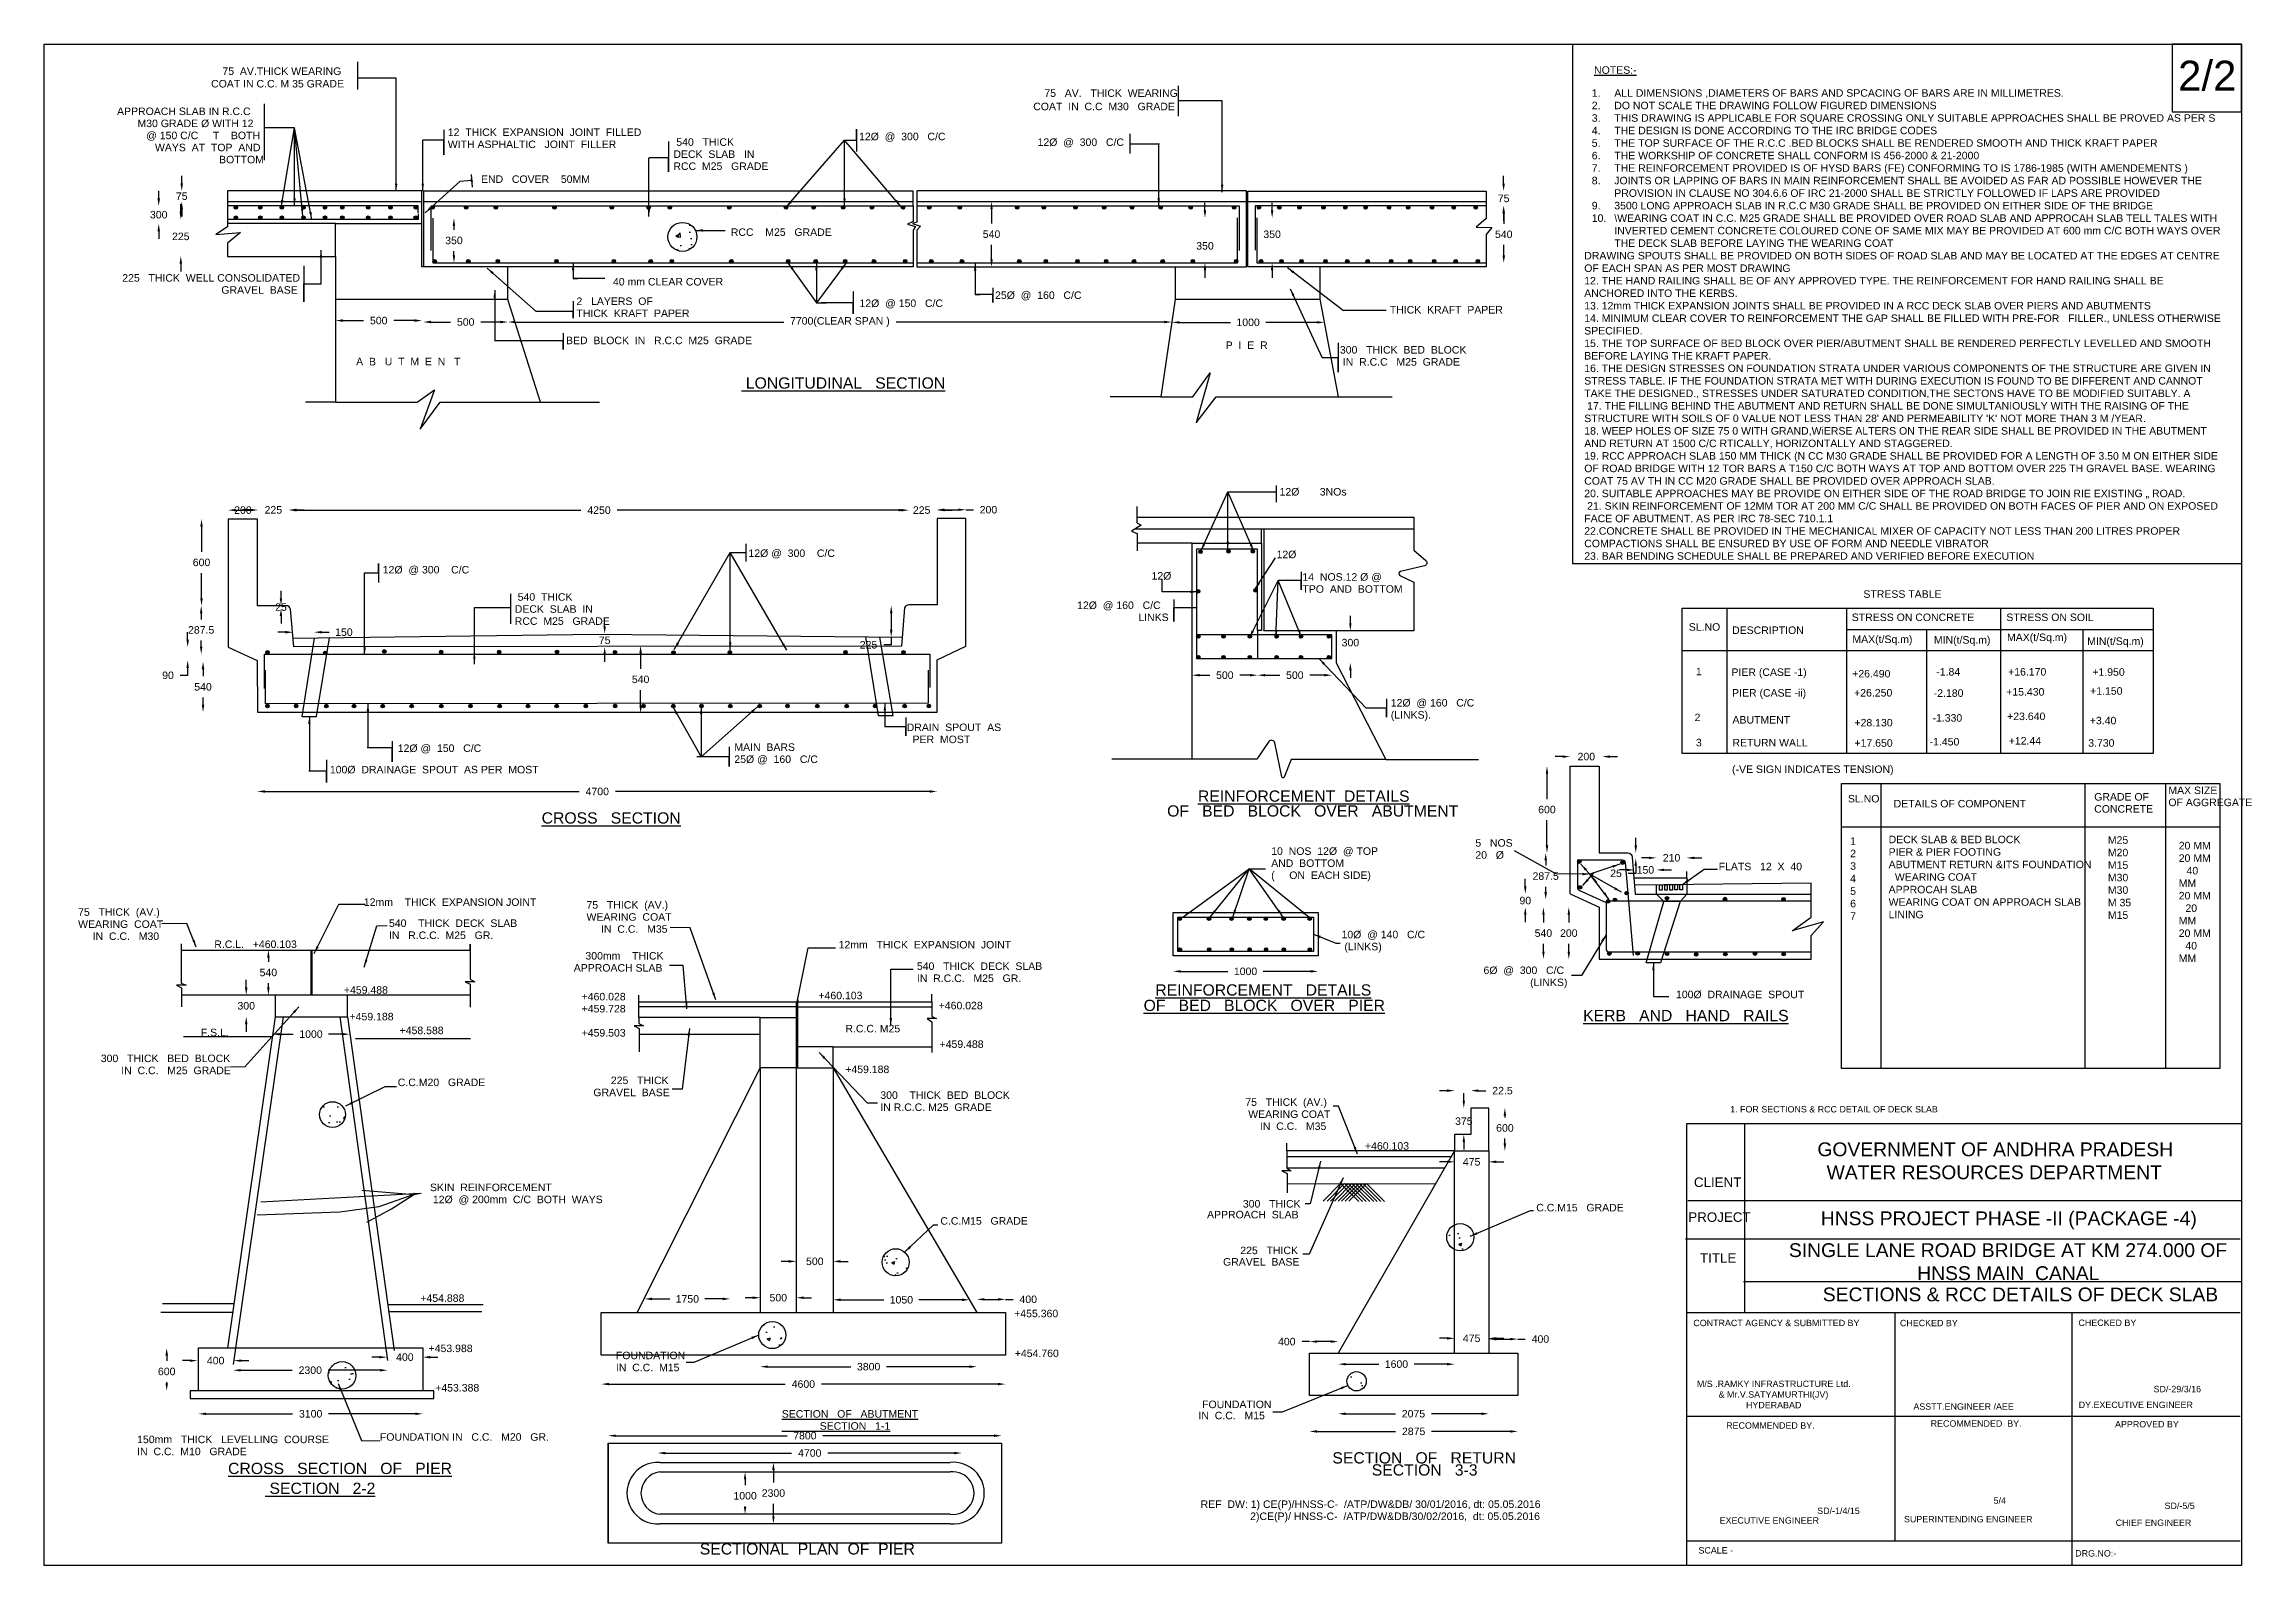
# Model space of a CAD drawing. Header units: inches. Extents: x 43.9 to 73.3, y 3.2 to 23.4.
import ezdxf

# ---------------------------------------------------------------- set-up
doc = ezdxf.new("R2010")
doc.units = ezdxf.units.IN
doc.header["$MEASUREMENT"] = 0
doc.layers.add('DIMENSION', color=7, linetype='Continuous', plot=False)
doc.layers.add('TEXT', color=1, linetype='Continuous')
doc.styles.get("Standard").update_dxf_attribs({"font": 'arial.ttf', "height": 0.1})
doc.dimstyles.get("Standard").update_dxf_attribs({"dimtxt": 0.1, "dimasz": 0.1, "dimexe": 0.18, "dimexo": 0.0625, "dimgap": 0.09, "dimtad": 0, "dimtih": 1, "dimtoh": 1, "dimdec": 4, "dimzin": 0, "dimdsep": 46, "dimtxsty": 'Standard', "dimcen": 0.09, "dimse1": 1, "dimse2": 1, "dimadec": 0, "dimazin": 0, "dimtfac": 1, "dimtdec": 4, "dimtofl": 0, "dimtmove": 0, "dimatfit": 3, "dimfxl": 1, "dimtolj": 1, "dimtzin": 0, "dimarcsym": 0})
pattern_1 = [(50, (0, 0), (0.4303561, -0.0376513), [0.045, -0.495]), (355, (0, 0), (-0.0832508, 0.4513153), [0.036, -0.396]), (100.45144, (0.03586, -0.00314), (0.3471053, 0.413664), [0.038244, -0.4206853]), (46.1842, (0, 0.12), (0.640345, -0.0993116), [0.0675, -0.7425]), (96.6356, (0.05336, 0.1117), (0.560797, 0.584471), [0.057366, -0.631028]), (351.1842, (0, 0.12), (0.560797, 0.584471), [0.054, -0.594]), (21, (0.06, 0.09), (0.3581442, -0.2415713), [0.045, -0.495]), (326, (0.06, 0.09), (0.1459892, 0.43509), [0.036, -0.396]), (71.45144, (0.08985, 0.06987), (0.5041334, 0.1935187), [0.038244, -0.4206853]), (37.5, (0, 0), (0.0072959, 0.1997363), [0, -0.3912, 0, -0.402, 0, -0.3975]), (7.5, (0, 0), (0.1578417, 0.236647), [0, -0.2292, 0, -0.3822, 0, -0.1515]), (327.5, (-0.1338, 0), (0.32029346, -0.01353292), [0, -0.15, 0, -0.468, 0, -0.621]), (317.5, (-0.1938, 0), (0.3499117, 0.060063), [0, -0.195, 0, -0.3108, 0, -0.441])]

msp = doc.modelspace()

# ---------------------------------------------------------------- texts
at = {"color": 0}
for s, height, p in [('2/2', 0.4, (72.27978, 22.82491)), ('COAT IN C.C. M 35 GRADE ', 0.1, (46.09109, 22.86827)), ('75  AV.THICK WEARING ', 0.1, (46.24154, 23.03527)), ('%%UNOTES:-', 0.1, (64.50422, 23.05039)), ('COAT  IN  C.C  M30   GRADE', 0.1, (57.03721, 22.56492)), ('75   AV.   THICK  WEARING', 0.1, (57.18525, 22.74321)), ('APPROACH SLAB IN R.C.C', 0.1, (44.83938, 22.50051)), ('       M30 GRADE Ø WITH 12', 0.1, (44.83938, 22.33987)), ('          @ 150 C/C     T    BOTH', 0.1, (44.83938, 22.17923)), ('             WAYS  AT  TOP  AND ', 0.1, (44.83938, 22.01859)), ('WITH ASPHALTIC   JOINT  FILLER', 0.1, (49.24277, 22.06133)), ('12  THICK  EXPANSION  JOINT  FILLED', 0.1, (49.24277, 22.22197)), (' 540   THICK', 0.1, (52.24623, 22.0909)), ('12Ø  @  300   C/C', 0.1, (54.71837, 22.16541)), ('12Ø  @  300   C/C', 0.1, (57.09481, 22.08934)), ('                                   BOTTOM', 0.1, (44.83938, 21.85795)), ('DECK  SLAB   IN', 0.1, (52.24623, 21.93026)), ('RCC  M25   GRADE', 0.1, (52.24623, 21.76961)), ('END   COVER    50MM', 0.1, (49.68451, 21.597)), ('RCC    M25   GRADE', 0.1, (53.01155, 20.89116)), (' 225   THICK  WELL CONSOLIDATED', 0.1, (44.86921, 20.28163)), ('40 mm CLEAR COVER ', 0.1, (51.44182, 20.23056)), ('                                   GRAVEL  BASE ', 0.1, (44.86921, 20.12098)), ('2   LAYERS  OF', 0.1, (50.9556, 19.97071)), ('12Ø  @ 150   C/C', 0.1, (54.72427, 19.94411)), ('25Ø  @  160   C/C', 0.1, (56.52894, 20.05129)), ('THICK  KRAFT  PAPER', 0.1, (50.9556, 19.81006)), ('THICK  KRAFT  PAPER', 0.1, (61.78448, 19.85727)), ('BED  BLOCK  IN   R.C.C  M25  GRADE', 0.1, (50.81658, 19.44872)), ('P  I  E  R', 0.1, (59.59978, 19.38522)), ('300   THICK  BED  BLOCK', 0.1, (61.11991, 19.32349)), ('A  B   U  T  M  E  N   T', 0.1, (48.02255, 19.16702)), (' IN  R.C.C   M25  GRADE ', 0.1, (61.11991, 19.16285)), ('%%U LONGITUDINAL   SECTION', 0.15, (53.15235, 18.85635)), ('12Ø       3NOs', 0.1, (60.31698, 17.43296)), ('12Ø  @ 300    C/C', 0.1, (48.3767, 16.3946)), ('12Ø @  300    C/C', 0.1, (53.24592, 16.61458)), ('12Ø', 0.1, (60.27683, 16.59775)), ('12Ø', 0.1, (58.61216, 16.31225)), ('TPO  AND  BOTTOM', 0.1, (60.62129, 16.13739)), ('14  NOS.12 Ø @', 0.1, (60.62129, 16.29803)), ('STRESS TABLE ', 0.1, (68.09025, 16.0703)), ('DECK  SLAB  IN', 0.1, (50.13417, 15.87065)), (' 540  THICK', 0.1, (50.13417, 16.03129)), ('12Ø  @ 160   C/C', 0.1, (57.62182, 15.92116)), ('RCC  M25   GRADE', 0.1, (50.13417, 15.71001)), ('                     LINKS ', 0.1, (57.62182, 15.76052)), ('SL.NO', 0.1, (65.76517, 15.6316)), ('DESCRIPTION', 0.1, (66.34213, 15.58859)), ('STRESS ON CONCRETE ', 0.1, (67.93525, 15.76063)), ('STRESS ON SOIL', 0.1, (69.99338, 15.76063)), ('MAX(t/Sq.m)', 0.1, (70.00199, 15.49397)), ('MAX(t/Sq.m)', 0.1, (67.94386, 15.46817)), ('MIN(t/Sq.m)', 0.1, (69.0289, 15.45956)), ('MIN(t/Sq.m)', 0.1, (71.06981, 15.44236)), ('1', 0.1, (65.85989, 15.03807)), ('PIER (CASE -1)', 0.1, (66.33352, 15.02947)), ('+26.490', 0.1, (67.94128, 15.00936)), ('-1.84', 0.1, (69.06074, 15.03477)), ('+16.170', 0.1, (70.01663, 15.03425)), ('+1.950', 0.1, (71.13812, 15.03173)), ('12Ø  @ 160   C/C', 0.1, (61.79773, 14.62161)), ('PIER (CASE -ii)', 0.1, (66.34213, 14.75421)), ('+26.250', 0.1, (67.96672, 14.75522)), ('-2.180', 0.1, (69.02682, 14.75098)), ('+15.430', 0.1, (69.99119, 14.7674)), ('+1.150', 0.1, (71.10869, 14.77971)), ('(LINKS).', 0.1, (61.79773, 14.46097)), ('2', 0.1, (65.84267, 14.42734)), ('ABUTMENT ', 0.1, (66.3469, 14.39519)), ('+28.130', 0.1, (67.97096, 14.35707)), ('-1.330', 0.1, (69.00985, 14.4206)), ('+23.640', 0.1, (70.00391, 14.44126)), ('+3.40', 0.1, (71.10448, 14.38487)), ('12Ø @  150   C/C', 0.1, (48.57601, 14.01677)), ('MAIN  BARS', 0.1, (53.05785, 14.03085)), ('DRAIN  SPOUT  AS', 0.1, (55.35264, 14.29526)), ('  PER  MOST', 0.1, (55.35264, 14.13462)), ('3', 0.1, (65.85989, 14.09187)), ('RETURN WALL ', 0.1, (66.3469, 14.09022)), ('+17.650', 0.1, (67.97096, 14.08599)), ('-1.450', 0.1, (68.97169, 14.10293)), ('+12.44', 0.1, (70.02511, 14.11511)), ('3.730', 0.1, (71.08346, 14.08664)), ('100Ø  DRAINAGE  SPOUT  AS PER  MOST', 0.1, (47.67286, 13.73189)), ('25Ø @  160   C/C ', 0.1, (53.05785, 13.87021)), ('(-VE SIGN INDICATES TENSION)', 0.1, (66.3416, 13.73656)), ('MAX SIZE', 0.1, (72.15039, 13.45556)), ('OF   BED   BLOCK   OVER   ABUTMENT', 0.15, (58.82024, 13.15622)), ('%%UREINFORCEMENT  DETAILS', 0.15, (59.23057, 13.35399)), ('SL.NO', 0.1, (67.8845, 13.34456)), ('DETAILS OF COMPONENT', 0.1, (68.49272, 13.27811)), ('GRADE OF ', 0.1, (71.16341, 13.36896)), ('CONCRETE', 0.1, (71.16341, 13.20832)), ('OF AGGREGATE', 0.1, (72.15039, 13.29492)), ('%%UCROSS   SECTION', 0.15, (50.49229, 13.06274)), ('10  NOS  12Ø  @ TOP', 0.1, (60.20558, 12.64614)), ('5   NOS', 0.1, (62.92371, 12.75507)), ('20   Ø', 0.1, (62.92371, 12.59443)), ('AND  BOTTOM', 0.1, (60.20558, 12.4855)), ('(     ON  EACH SIDE)', 0.1, (60.20558, 12.32486)), ('FLATS   12  X  40', 0.1, (66.16303, 12.44033)), ('12mm    THICK  EXPANSION JOINT ', 0.1, (48.12448, 11.96653)), ('WEARING  COAT', 0.1, (44.32069, 11.67358)), ('75   THICK  (AV.)', 0.1, (44.32069, 11.83422)), ('540    THICK  DECK  SLAB', 0.1, (48.45934, 11.68616)), ('WEARING  COAT', 0.1, (51.08906, 11.7691)), ('75   THICK  (AV.)', 0.1, (51.08906, 11.92974)), ('     IN  C.C.   M30', 0.1, (44.32069, 11.51294)), ('R.C.L.   +460.103', 0.1, (46.13403, 11.40591)), ('IN   R.C.C.  M25   GR.', 0.1, (48.45934, 11.52552)), ('     IN  C.C.   M35', 0.1, (51.08906, 11.60846)), ('12mm   THICK  EXPANSION  JOINT', 0.1, (54.44606, 11.39914)), ('10Ø  @ 140   C/C', 0.1, (61.14196, 11.53503)), (' (LINKS)', 0.1, (61.14196, 11.37439)), (' APPROACH SLAB', 0.1, (50.8811, 11.09093)), ('     300mm    THICK', 0.1, (50.8811, 11.25157)), ('540   THICK  DECK  SLAB', 0.1, (55.48817, 11.11349)), ('+459.488', 0.1, (47.85923, 10.79626)), ('IN  R.C.C.   M25   GR.', 0.1, (55.48817, 10.95285)), ('%%UREINFORCEMENT   DETAILS', 0.15, (58.66269, 10.77155)), ('6Ø  @  300   C/C', 0.1, (63.03204, 11.05873)), ('                (LINKS)', 0.1, (63.03204, 10.89809)), (' +460.028', 0.1, (50.98539, 10.7076)), (' +459.728', 0.1, (50.98539, 10.54696)), ('+460.103', 0.1, (54.17722, 10.72261)), ('+460.028', 0.1, (55.77845, 10.58866)), ('%%UOF   BED   BLOCK   OVER   PIER', 0.15, (58.50692, 10.566)), ('%%UKERB   AND   HAND   RAILS', 0.15, (64.35884, 10.43066)), ('100Ø  DRAINAGE  SPOUT', 0.1, (65.59489, 10.73647)), ('F.S.L.', 0.1, (45.95399, 10.23029)), ('+459.188', 0.1, (47.93424, 10.44166)), ('+458.588', 0.1, (48.60068, 10.25754)), (' +459.503', 0.1, (50.98539, 10.22568)), ('R.C.C. M25', 0.1, (54.53665, 10.28169)), ('+459.488', 0.1, (55.78974, 10.07455)), ('300   THICK   BED  BLOCK', 0.1, (44.62293, 9.88534)), ('       IN  C.C.   M25  GRADE', 0.1, (44.62293, 9.7247)), ('+459.188', 0.1, (54.53458, 9.73904)), ('C.C.M20   GRADE', 0.1, (48.57713, 9.56572)), (' GRAVEL  BASE', 0.1, (51.14184, 9.43161)), ('       225   THICK', 0.1, (51.14184, 9.59226)), ('300    THICK  BED  BLOCK', 0.1, (55.00139, 9.39565)), ('75   THICK  (AV.)', 0.1, (59.86066, 9.30279)), ('IN R.C.C. M25  GRADE', 0.1, (55.00139, 9.23501)), (' WEARING COAT', 0.1, (59.86066, 9.14215)), ('1. FOR SECTIONS & RCC DETAIL OF DECK SLAB ', 0.0848175, (66.31635, 9.21503)), ('     IN  C.C.   M35', 0.1, (59.86066, 8.98151)), ('+460.103', 0.1, (61.45413, 8.71883)), ('SKIN  REINFORCEMENT', 0.1, (49.00536, 8.16666)), ('CLIENT ', 0.127226, (65.83374, 8.22158)), (' 12Ø  @ 200mm  C/C  BOTH  WAYS', 0.1, (49.00536, 8.00602)), ('300   THICK', 0.1, (59.8284, 7.94804)), ('C.C.M15   GRADE', 0.1, (63.73462, 7.89691)), ('C.C.M15   GRADE', 0.1, (55.80092, 7.72012)), ('APPROACH  SLAB', 0.1, (59.35146, 7.80418)), ('PROJECT', 0.127226, (65.75895, 7.75711)), ('225   THICK', 0.1, (59.79388, 7.32713)), ('GRAVEL  BASE', 0.1, (59.56461, 7.17445)), ('TITLE ', 0.127226, (65.91478, 7.2123)), ('+454.888', 0.1, (48.87696, 6.69116)), ('+455.360', 0.1, (56.78348, 6.48655)), ('CONTRACT AGENCY & SUBMITTED BY', 0.0848175, (65.82614, 6.36818)), ('CHECKED BY ', 0.0848175, (68.57672, 6.3675)), ('CHECKED BY', 0.084817, (70.9534, 6.37143)), ('+453.988', 0.1, (48.98648, 6.02235)), ('FOUNDATION', 0.1, (51.48057, 5.92818)), ('+454.760', 0.1, (56.7917, 5.95585)), ('+453.388', 0.1, (49.07494, 5.49716)), ('IN  C.C.  M15', 0.1, (51.48057, 5.76754)), ('FOUNDATION', 0.1, (59.28614, 5.27602)), ('ASSTT.ENGINEER /AEE', 0.0848175, (68.75621, 5.25498)), ('DY.EXECUTIVE ENGINEER ', 0.0848175, (70.95641, 5.2774)), ('%%USECTION   OF   ABUTMENT', 0.1, (53.68965, 5.14924)), ('%%U             SECTION   1-1', 0.1, (53.68965, 4.9886)), ('IN  C.C.   M15', 0.1, (59.23678, 5.12811)), ('RECOMMENDED BY.', 0.0848175, (66.26301, 5.00234)), ('RECOMMENDED  BY.', 0.0848175, (68.98522, 5.0288)), ('APPROVED BY ', 0.0848175, (71.44034, 5.01998)), ('150mm   THICK   LEVELLING  COURSE ', 0.1, (45.10672, 4.8095)), ('IN  C.C.  M10   GRADE', 0.1, (45.10672, 4.64886)), ('FOUNDATION IN   C.C.   M20   GR.', 0.1, (48.33864, 4.84183)), ('%%UCROSS   SECTION   OF   PIER', 0.15, (46.31763, 4.39825)), ('SECTION   OF   RETURN', 0.15, (61.02035, 4.53868)), ('         SECTION   3-3', 0.15, (61.02035, 4.37803)), ('%%U SECTION   2-2', 0.15, (46.81086, 4.13344)), ('                         REF  DW: 1) CE(P)/HNSS-C-  /ATP/DW&DB/ 30/01/2016, dt: 05.05.2016', 0.1, (58.29575, 3.94668)), ('                                          2)CE(P)/ HNSS-C-  /ATP/DW&DB/30/02/2016,  dt: 05.05.2016 ', 0.1, (58.29575, 3.78604)), ('EXECUTIVE ENGINEER ', 0.0848175, (66.17578, 3.73778)), ('SUPERINTENDING ENGINEER ', 0.0848175, (68.63057, 3.75459)), ('CHIEF ENGINEER ', 0.0848175, (71.44874, 3.70756)), ('SECTIONAL  PLAN  OF  PIER', 0.15, (52.59762, 3.32634)), ('SCALE -', 0.084817, (65.89424, 3.33953)), ('DRG.NO:-', 0.084817, (70.91025, 3.29951))]:
    msp.add_text(s, height=height, dxfattribs=at).set_placement(p)
at = {"color": 0, "insert": (64.37339, 22.84497), "char_height": 0.1, "attachment_point": 1}
msp.add_mtext_dynamic_manual_height_columns("\\pi-0.3,l0.4,t0.4;1.^IALL DIMENSIONS ,DIAMETERS OF BARS AND SPCACING OF BARS ARE IN MILLIMETRES.\\P2.^IDO NOT SCALE THE DRAWING FOLLOW FIGURED DIMENSIONS \\P3.^ITHIS DRAWING IS APPLICABLE FOR SQUARE CROSSING ONLY SUITABLE APPROACHES SHALL BE PROVED AS PER S\\P4.^ITHE DESIGN IS DONE ACCORDING TO THE IRC BRIDGE CODES\\P5.^ITHE TOP SURFACE OF THE R.C.C .BED BLOCKS SHALL BE RENDERED SMOOTH AND THICK KRAFT PAPER \\P6.^ITHE WORKSHIP OF CONCRETE SHALL CONFORM IS 456-2000 & 21-2000\\P7.^ITHE REINFORCEMENT PROVIDED IS OF HYSD BARS (FE) CONFORMING TO IS 1786-1985 (WITH AMENDEMENTS )\\P8.^IJOINTS OR LAPPING OF BARS IN MAIN REINFORCEMENT SHALL BE AVOIDED AS FAR AD POSSIBLE HOWEVER THE PROVISION IN CLAUSE NO 304.6.6 OF IRC 21-2000 SHALL BE STRICTLY FOLLOWED IF LAPS ARE PROVIDED \\P9.^I3500 LONG APPROACH SLAB IN R.C.C M30 GRADE SHALL BE PROVIDED ON EITHER SIDE OF THE BRIDGE \\P10.^I\\\\WEARING COAT IN C.C. M25 GRADE SHALL BE PROVIDED OVER ROAD SLAB AND APPROCAH SLAB TELL TALES WITH INVERTED CEMENT CONCRETE COLOURED CONE OF SAME MIX MAY BE PROVIDED AT 600 mm C/C BOTH WAYS OVER THE DECK SLAB BEFORE LAYING THE WEARING COAT \\P\\pi0,l0,tz;DRAWING SPOUTS SHALL BE PROVIDED ON BOTH SIDES OF ROAD SLAB AND MAY BE LOCATED AT THE EDGES AT CENTRE OF EACH SPAN AS PER MOST DRAWING{\\C256; \\P12. THE HAND RAILING SHALL BE OF ANY APPROVED TYPE. THE REINFORCEMENT FOR HAND RAILING SHALL BE ANCHORED INTO THE KERBS.  \\P13. 12mm THICK EXPANSION JOINTS SHALL BE PROVIDED IN A RCC DECK SLAB OVER PIERS AND ABUTMENTS  \\P14. MINIMUM CLEAR COVER TO REINFORCEMENT THE GAP SHALL BE FILLED WITH PRE-FOR   FILLER., UNLESS OTHERWISE SPECIFIED. \\P15. THE TOP SURFACE OF BED BLOCK OVER PIER/ABUTMENT SHALL BE RENDERED PERFECTLY LEVELLED AND SMOOTH BEFORE LAYING THE KRAFT PAPER. \\P16. THE DESIGN STRESSES ON FOUNDATION STRATA UNDER VARIOUS COMPONENTS OF THE STRUCTURE ARE GIVEN IN STRESS TABLE. IF THE FOUNDATION STRATA MET WITH DURING EXECUTION IS FOUND TO BE DIFFERENT AND CANNOT TAKE THE DESIGNED., STRESSES UNDER SATURATED CONDITION,THE SECTONS HAVE TO BE MODIFIED SUITABLY. A \\P 17. THE FILLING BEHIND THE ABUTMENT AND RETURN SHALL BE DONE SIMULTANIOUSLY WITH THE RAISING OF THE STRUCTURE WITH SOILS OF 0 VALUE NOT LESS THAN 28' AND PERMEABILITY 'K' NOT MORE THAN 3 M /YEAR. \\P18. WEEP HOLES OF SIZE 75 0 WITH GRAND,WiERSE ALTERS ON THE REAR SIDE SHALL BE PROVIDED IN THE ABUTMENT AND RETURN AT 1500 C/C RTICALLY, HORIZONTALLY AND STAGGERED. \\P19. RCC APPROACH SLAB 150 MM THICK (N CC M30 GRADE SHALL BE PROVIDED FOR A LENGTH OF 3.50 M ON EITHER SIDE OF ROAD BRIDGE WITH 12 TOR BARS A T150 C/C BOTH WAYS AT TOP AND BOTTOM OVER 225 TH GRAVEL BASE. WEARING COAT 75 AV TH IN CC M20 GRADE SHALL BE PROVIDED OVER APPROACH SLAB. \\P20. SUITABLE APPROACHES MAY BE PROVIDE ON EITHER SIDE OF THE ROAD BRIDGE TO JOIN RIE EXISTING „ ROAD. \\P 21. SKIN REINFORCEMENT OF 12MM TOR AT 200 MM C/C SHALL BE PROVIDED ON BOTH FACES OF PIER AND ON EXPOSED FACE OF ABUTMENT. AS PER IRC 78-SEC 710.1.1\\P22.CONCRETE SHALL BE PROVIDED IN THE MECHANICAL MIXER OF CAPACITY NOT LESS THAN 200 LITRES PROPER COMPACTIONS SHALL BE ENSURED BY USE OF FORM AND NEEDLE VIBRATOR \\P23. BAR BENDING SCHEDULE SHALL BE PREPARED AND VERIFIED BEFORE EXECUTION  }", width=8.4906829, gutter_width=0.5, heights=[0], dxfattribs=at)
at = {"color": 0, "attachment_point": 1}
for s, insert, char_height, width in [('\\A1;', (54.77495, 22.21599), 0.1, 0.1438378), ('\\A1;', (48.40945, 16.45156), 0.1, 0.1233266), ('1 2 {\\H2.6769x; }3 {\\H2.1179x; }4 {\\H2.3002x; }5 {\\H2.2333x; }6 {\\H2.2597x; }7{\\H2.2529x; }', (67.91406, 12.88091), 0.1, 0.0776944), ('DECK SLAB & BED BLOCK \\PPIER & PIER FOOTING {\\H2.711x; }\\PABUTMENT RETURN &ITS FOUNDATION {\\H2.1407x; }WEARING COAT  {\\H2.3308x; }\\PAPPROCAH SLAB {\\H2.2674x; }\\PWEARING COAT ON APPROACH SLAB {\\H2.2885x; }\\PLINING {\\H2.2808x; }', (68.42633, 12.90132), 0.1, 2.7010914), ('M25 M20  {\\H2.6769x; }M15 {\\H2.1179x; }M30 {\\H2.3043x; }M30 {\\H2.2421x; }M 35{\\H2.2628x; }\\PM15{\\H2.2559x; }', (71.34504, 12.89385), 0.1, 0.310573), ('20 MM 20 MM {\\H2.6769x; }40 MM {\\H2.1179x; }20 MM {\\H2.3043x; }20 MM {\\H2.2421x; }20 MM {\\H2.2628x; }40 MM{\\H2.2559x; }', (72.28865, 12.81938), 0.1, 0.4269441), ('\\pi0.67565;GOVERNMENT OF ANDHRA PRADESH \\P\\pi0.79818;WATER RESOURCES DEPARTMENT ', (66.80249, 8.81581), 0.1837711, 6.0526271), ('HNSS PROJECT PHASE -II (PACKAGE -4) ', (67.52293, 7.89674), 0.1837711, 6.0526271), ('\\pi0.12032;SINGLE LANE ROAD BRIDGE AT KM 274.000 OF \\P\\pi1.8286;HNSS MAIN  CANAL ', (66.97824, 7.47237), 0.1837711, 6.0526271), ('SECTIONS & RCC DETAILS OF DECK SLAB ', (67.5496, 6.88298), 0.1837711, 6.0526271), ('\\pi0.0095463;M/S .RAMKY INFRASTRUCTURE Ltd. \\P\\pi0.29773;& Mr.V.SATYAMURTHI(JV) \\P\\pi0.66292;HYDERABAD', (65.86404, 5.64211), 0.0848175, 2.0474794)]:
    msp.add_mtext(s, dxfattribs=dict(at, insert=insert, char_height=char_height, width=width))
at = {"layer": 'DIMENSION', "color": 0}
for s, height, p in [('SD/-29/3/16', 0.0848175, (71.9535, 5.48787)), ('SD/-1/4/15', 0.084817, (67.47525, 3.86618)), ('5/4', 0.084817, (69.82341, 4.00276)), ('SD/-5/5', 0.084817, (72.09991, 3.93283))]:
    msp.add_text(s, height=height, dxfattribs=at).set_placement(p)

# ---------------------------------------------------------------- blocks, each defined once
blk = doc.blocks.new('*D1')
at = {"color": 0, "lineweight": -2, "transparency": 16777216}
for p, q in [((45.7, 21.59), (45.7, 21.69)), ((45.7, 21.249), (45.7, 21.149))]:
    blk.add_line(p, q, dxfattribs=at)
at = {"color": 0, "transparency": 16777216}
for points in [[(45.684, 21.59), (45.717, 21.59), (45.7, 21.49)], [(45.684, 21.249), (45.717, 21.249), (45.7, 21.349)]]:
    blk.add_solid(points, dxfattribs=at)
at = {"layer": 'Defpoints', "color": 0, "transparency": 16777216}
for p in [(46.31, 21.49), (45.7, 21.349), (46.31, 21.349)]:
    blk.add_point(p, dxfattribs=at)
at = {"color": 0, "transparency": 16777216, "insert": (45.7, 21.42), "char_height": 0.1, "attachment_point": 5}
blk.add_mtext('\\A1;75', dxfattribs=at)
blk = doc.blocks.new('*D2')
at = {"color": 0, "lineweight": -2, "transparency": 16777216}
for p, q in [((45.394, 21.391), (45.394, 21.491)), ((45.394, 20.954), (45.394, 20.854))]:
    blk.add_line(p, q, dxfattribs=at)
at = {"color": 0, "transparency": 16777216}
for points in [[(45.377, 21.391), (45.411, 21.391), (45.394, 21.291)], [(45.377, 20.954), (45.411, 20.954), (45.394, 21.054)]]:
    blk.add_solid(points, dxfattribs=at)
at = {"layer": 'Defpoints', "color": 0, "transparency": 16777216}
for p in [(46.31, 21.291), (45.394, 21.054), (46.31, 21.054)]:
    blk.add_point(p, dxfattribs=at)
at = {"color": 0, "transparency": 16777216, "insert": (45.394, 21.173), "char_height": 0.1, "attachment_point": 5}
blk.add_mtext('\\A1;300', dxfattribs=at)
blk = doc.blocks.new('*D3')
at = {"color": 0, "lineweight": -2, "transparency": 16777216}
for p, q in [((45.688, 21.212), (45.688, 21.312)), ((45.688, 20.519), (45.688, 20.419))]:
    blk.add_line(p, q, dxfattribs=at)
at = {"color": 0, "transparency": 16777216}
for points in [[(45.671, 21.212), (45.705, 21.212), (45.688, 21.112)], [(45.671, 20.519), (45.705, 20.519), (45.688, 20.619)]]:
    blk.add_solid(points, dxfattribs=at)
at = {"layer": 'Defpoints', "color": 0, "transparency": 16777216}
for p in [(46.31, 21.112), (45.688, 20.619), (46.31, 20.619)]:
    blk.add_point(p, dxfattribs=at)
at = {"color": 0, "transparency": 16777216, "insert": (45.688, 20.884), "char_height": 0.1, "attachment_point": 5}
blk.add_mtext('\\A1;225', dxfattribs=at)
blk = doc.blocks.new('*D4')
at = {"color": 0, "lineweight": -2, "transparency": 16777216}
for p, q in [((47.847, 19.763), (48.122, 19.763)), ((48.799, 19.763), (48.523, 19.763))]:
    blk.add_line(p, q, dxfattribs=at)
at = {"color": 0, "transparency": 16777216}
for points in [[(47.847, 19.78), (47.847, 19.746), (47.747, 19.763)], [(48.799, 19.78), (48.799, 19.746), (48.899, 19.763)]]:
    blk.add_solid(points, dxfattribs=at)
at = {"layer": 'Defpoints', "color": 0, "transparency": 16777216}
for p in [(47.747, 20.619), (48.899, 20.619), (48.899, 19.763)]:
    blk.add_point(p, dxfattribs=at)
at = {"color": 0, "transparency": 16777216, "insert": (48.323, 19.763), "char_height": 0.1, "attachment_point": 5}
blk.add_mtext('\\A1;500', dxfattribs=at)
blk = doc.blocks.new('*D5')
at = {"color": 0, "lineweight": -2, "transparency": 16777216}
for p, q in [((49.017, 19.744), (49.28, 19.744)), ((49.944, 19.744), (49.681, 19.744))]:
    blk.add_line(p, q, dxfattribs=at)
at = {"color": 0, "transparency": 16777216}
for points in [[(49.017, 19.761), (49.017, 19.727), (48.917, 19.744)], [(49.944, 19.761), (49.944, 19.727), (50.044, 19.744)]]:
    blk.add_solid(points, dxfattribs=at)
at = {"layer": 'Defpoints', "color": 0, "transparency": 16777216}
for p in [(48.917, 20.48), (50.044, 20.478), (50.044, 19.744)]:
    blk.add_point(p, dxfattribs=at)
at = {"color": 0, "transparency": 16777216, "insert": (49.481, 19.744), "char_height": 0.1, "attachment_point": 5}
blk.add_mtext('\\A1;500', dxfattribs=at)
blk = doc.blocks.new('*D6')
at = {"color": 0, "lineweight": -2, "transparency": 16777216}
for p, q in [((50.144, 19.744), (53.715, 19.744)), ((58.782, 19.744), (55.211, 19.744))]:
    blk.add_line(p, q, dxfattribs=at)
at = {"color": 0, "transparency": 16777216}
for points in [[(50.144, 19.761), (50.144, 19.727), (50.044, 19.744)], [(58.782, 19.761), (58.782, 19.727), (58.882, 19.744)]]:
    blk.add_solid(points, dxfattribs=at)
at = {"layer": 'Defpoints', "color": 0, "transparency": 16777216}
for p in [(50.044, 19.744), (58.882, 19.744), (58.882, 19.729)]:
    blk.add_point(p, dxfattribs=at)
at = {"color": 0, "transparency": 16777216, "insert": (54.463, 19.744), "char_height": 0.1, "attachment_point": 5}
blk.add_mtext('\\A1;7700(CLEAR SPAN )', dxfattribs=at)
blk = doc.blocks.new('*D7')
at = {"color": 0, "lineweight": -2, "transparency": 16777216}
for p, q in [((58.982, 19.739), (59.663, 19.739)), ((60.814, 19.739), (60.132, 19.739))]:
    blk.add_line(p, q, dxfattribs=at)
at = {"color": 0, "transparency": 16777216}
for points in [[(58.982, 19.756), (58.982, 19.723), (58.882, 19.739)], [(60.814, 19.756), (60.814, 19.723), (60.914, 19.739)]]:
    blk.add_solid(points, dxfattribs=at)
at = {"layer": 'Defpoints', "color": 0, "transparency": 16777216}
for p in [(58.882, 19.744), (60.914, 19.739), (60.914, 19.739)]:
    blk.add_point(p, dxfattribs=at)
at = {"color": 0, "transparency": 16777216, "insert": (59.898, 19.739), "char_height": 0.1, "attachment_point": 5}
blk.add_mtext('\\A1;1000', dxfattribs=at)
blk = doc.blocks.new('*D8')
at = {"color": 0, "lineweight": -2, "transparency": 16777216}
for p, q in [((59.324, 21.23), (59.324, 21.33)), ((59.324, 20.433), (59.324, 20.333))]:
    blk.add_line(p, q, dxfattribs=at)
at = {"color": 0, "transparency": 16777216}
for points in [[(59.307, 21.23), (59.34, 21.23), (59.324, 21.13)], [(59.307, 20.433), (59.34, 20.433), (59.324, 20.533)]]:
    blk.add_solid(points, dxfattribs=at)
at = {"layer": 'Defpoints', "color": 0, "transparency": 16777216}
for p in [(59.757, 21.13), (59.324, 20.533), (59.757, 20.533)]:
    blk.add_point(p, dxfattribs=at)
at = {"color": 0, "transparency": 16777216, "insert": (59.324, 20.758), "char_height": 0.1, "attachment_point": 5}
blk.add_mtext('\\A1;350', dxfattribs=at)
blk = doc.blocks.new('*D9')
at = {"color": 0, "lineweight": -2, "transparency": 16777216}
for p, q in [((60.218, 21.231), (60.218, 21.331)), ((60.218, 20.433), (60.218, 20.333))]:
    blk.add_line(p, q, dxfattribs=at)
at = {"color": 0, "transparency": 16777216}
for points in [[(60.201, 21.231), (60.234, 21.231), (60.218, 21.131)], [(60.201, 20.433), (60.234, 20.433), (60.218, 20.533)]]:
    blk.add_solid(points, dxfattribs=at)
at = {"layer": 'Defpoints', "color": 0, "transparency": 16777216}
for p in [(60.014, 21.131), (60.014, 20.533), (60.218, 20.533)]:
    blk.add_point(p, dxfattribs=at)
at = {"color": 0, "transparency": 16777216, "insert": (60.218, 20.912), "char_height": 0.1, "attachment_point": 5}
blk.add_mtext('\\A1;350', dxfattribs=at)
blk = doc.blocks.new('*D10')
at = {"color": 0, "lineweight": -2, "transparency": 16777216}
for p, q in [((63.3, 21.589), (63.3, 21.689)), ((63.3, 21.191), (63.3, 21.091))]:
    blk.add_line(p, q, dxfattribs=at)
at = {"color": 0, "transparency": 16777216}
for points in [[(63.283, 21.589), (63.317, 21.589), (63.3, 21.489)], [(63.283, 21.191), (63.317, 21.191), (63.3, 21.291)]]:
    blk.add_solid(points, dxfattribs=at)
at = {"layer": 'Defpoints', "color": 0, "transparency": 16777216}
for p in [(63.069, 21.489), (63.069, 21.291), (63.3, 21.291)]:
    blk.add_point(p, dxfattribs=at)
at = {"color": 0, "transparency": 16777216, "insert": (63.3, 21.39), "char_height": 0.1, "attachment_point": 5}
blk.add_mtext('\\A1;75', dxfattribs=at)
blk = doc.blocks.new('*D11')
at = {"color": 0, "lineweight": -2, "transparency": 16777216}
for p, q in [((63.302, 21.191), (63.302, 21.053)), ((63.302, 20.633), (63.302, 20.771))]:
    blk.add_line(p, q, dxfattribs=at)
at = {"color": 0, "transparency": 16777216}
for points in [[(63.285, 21.191), (63.319, 21.191), (63.302, 21.291)], [(63.285, 20.633), (63.319, 20.633), (63.302, 20.533)]]:
    blk.add_solid(points, dxfattribs=at)
at = {"layer": 'Defpoints', "color": 0, "transparency": 16777216}
for p in [(63.069, 21.291), (63.067, 20.533), (63.302, 20.533)]:
    blk.add_point(p, dxfattribs=at)
at = {"color": 0, "transparency": 16777216, "insert": (63.302, 20.912), "char_height": 0.1, "attachment_point": 5}
blk.add_mtext('\\A1;540', dxfattribs=at)
blk = doc.blocks.new('*D12')
at = {"color": 0, "lineweight": -2, "transparency": 16777216}
for p, q in [((56.482, 21.249), (56.482, 21.055)), ((56.482, 20.578), (56.482, 20.772))]:
    blk.add_line(p, q, dxfattribs=at)
at = {"color": 0, "transparency": 16777216}
for points in [[(56.466, 21.249), (56.499, 21.249), (56.482, 21.349)], [(56.466, 20.578), (56.499, 20.578), (56.482, 20.478)]]:
    blk.add_solid(points, dxfattribs=at)
at = {"layer": 'Defpoints', "color": 0, "transparency": 16777216}
for p in [(56.482, 21.349), (56.482, 20.478), (56.482, 20.478)]:
    blk.add_point(p, dxfattribs=at)
at = {"color": 0, "transparency": 16777216, "insert": (56.482, 20.914), "char_height": 0.1, "attachment_point": 5}
blk.add_mtext('\\A1;540', dxfattribs=at)
blk = doc.blocks.new('*D13')
at = {"color": 0, "lineweight": -2, "transparency": 16777216}
for p, q in [((49.325, 21.026), (49.325, 20.971)), ((49.325, 20.633), (49.325, 20.689))]:
    blk.add_line(p, q, dxfattribs=at)
at = {"color": 0, "transparency": 16777216}
for points in [[(49.308, 21.026), (49.341, 21.026), (49.325, 21.126)], [(49.308, 20.633), (49.341, 20.633), (49.325, 20.533)]]:
    blk.add_solid(points, dxfattribs=at)
at = {"layer": 'Defpoints', "color": 0, "transparency": 16777216}
for p in [(49.042, 21.126), (49.042, 20.533), (49.325, 20.533)]:
    blk.add_point(p, dxfattribs=at)
at = {"color": 0, "transparency": 16777216, "insert": (49.325, 20.83), "char_height": 0.1, "attachment_point": 5}
blk.add_mtext('\\A1;350', dxfattribs=at)
blk = doc.blocks.new('*D14')
at = {"color": 0, "lineweight": -2, "transparency": 16777216}
blk.add_line((46.42, 17.238), (46.609, 17.238), dxfattribs=at)
at = {"color": 0, "transparency": 16777216}
for points in [[(46.42, 17.255), (46.42, 17.221), (46.32, 17.238)], [(46.609, 17.255), (46.609, 17.221), (46.709, 17.238)]]:
    blk.add_solid(points, dxfattribs=at)
at = {"layer": 'Defpoints', "color": 0, "transparency": 16777216}
for p in [(46.32, 17.117), (46.709, 17.238), (46.709, 17.117)]:
    blk.add_point(p, dxfattribs=at)
at = {"color": 0, "transparency": 16777216, "insert": (46.515, 17.238), "char_height": 0.1, "attachment_point": 5}
blk.add_mtext('\\A1;200', dxfattribs=at)
blk = doc.blocks.new('*D15')
at = {"color": 0, "lineweight": -2, "transparency": 16777216}
for p, q in [((46.609, 17.241), (46.509, 17.241)), ((47.23, 17.241), (47.33, 17.241))]:
    blk.add_line(p, q, dxfattribs=at)
at = {"color": 0, "transparency": 16777216}
for points in [[(46.609, 17.258), (46.609, 17.224), (46.709, 17.241)], [(47.23, 17.258), (47.23, 17.224), (47.13, 17.241)]]:
    blk.add_solid(points, dxfattribs=at)
at = {"layer": 'Defpoints', "color": 0, "transparency": 16777216}
for p in [(47.13, 17.241), (46.709, 15.965), (47.13, 15.952)]:
    blk.add_point(p, dxfattribs=at)
at = {"color": 0, "transparency": 16777216, "insert": (46.92, 17.241), "char_height": 0.1, "attachment_point": 5}
blk.add_mtext('\\A1;225', dxfattribs=at)
blk = doc.blocks.new('*D16')
at = {"color": 0, "lineweight": -2, "transparency": 16777216}
for p, q in [((47.022, 16.065), (47.022, 16.165)), ((47.022, 15.827), (47.022, 15.727))]:
    blk.add_line(p, q, dxfattribs=at)
at = {"color": 0, "transparency": 16777216}
for points in [[(47.005, 16.065), (47.038, 16.065), (47.022, 15.965)], [(47.005, 15.827), (47.038, 15.827), (47.022, 15.927)]]:
    blk.add_solid(points, dxfattribs=at)
at = {"layer": 'Defpoints', "color": 0, "transparency": 16777216}
for p in [(47.022, 15.927), (47.104, 15.965), (47.145, 15.927)]:
    blk.add_point(p, dxfattribs=at)
at = {"color": 0, "transparency": 16777216, "insert": (47.022, 15.946), "char_height": 0.1, "attachment_point": 5}
blk.add_mtext('\\A1;25', dxfattribs=at)
blk = doc.blocks.new('*D17')
at = {"color": 0, "lineweight": -2, "transparency": 16777216}
for p, q in [((47.081, 15.612), (46.981, 15.612)), ((47.564, 15.612), (47.664, 15.612))]:
    blk.add_line(p, q, dxfattribs=at)
at = {"color": 0, "transparency": 16777216}
for points in [[(47.081, 15.629), (47.081, 15.595), (47.181, 15.612)], [(47.564, 15.629), (47.564, 15.595), (47.464, 15.612)]]:
    blk.add_solid(points, dxfattribs=at)
at = {"layer": 'Defpoints', "color": 0, "transparency": 16777216}
for p in [(47.464, 15.612), (47.181, 15.53), (47.464, 15.534)]:
    blk.add_point(p, dxfattribs=at)
at = {"color": 0, "transparency": 16777216, "insert": (47.86, 15.612), "char_height": 0.1, "attachment_point": 5}
blk.add_mtext('\\A1;150', dxfattribs=at)
blk = doc.blocks.new('*D18')
at = {"color": 0, "lineweight": -2, "transparency": 16777216}
for p, q in [((45.964, 17.017), (45.964, 16.682)), ((45.964, 16.065), (45.964, 16.4))]:
    blk.add_line(p, q, dxfattribs=at)
at = {"color": 0, "transparency": 16777216}
for points in [[(45.947, 17.017), (45.981, 17.017), (45.964, 17.117)], [(45.947, 16.065), (45.981, 16.065), (45.964, 15.965)]]:
    blk.add_solid(points, dxfattribs=at)
at = {"layer": 'Defpoints', "color": 0, "transparency": 16777216}
for p in [(46.709, 17.117), (45.964, 15.965), (46.76, 15.965)]:
    blk.add_point(p, dxfattribs=at)
at = {"color": 0, "transparency": 16777216, "insert": (45.964, 16.541), "char_height": 0.1, "attachment_point": 5}
blk.add_mtext('\\A1;600', dxfattribs=at)
blk = doc.blocks.new('*D19')
at = {"color": 0, "lineweight": -2, "transparency": 16777216}
for p, q in [((45.959, 15.865), (45.959, 15.783)), ((45.959, 15.419), (45.959, 15.501))]:
    blk.add_line(p, q, dxfattribs=at)
at = {"color": 0, "transparency": 16777216}
for points in [[(45.943, 15.865), (45.976, 15.865), (45.959, 15.965)], [(45.943, 15.419), (45.976, 15.419), (45.959, 15.319)]]:
    blk.add_solid(points, dxfattribs=at)
at = {"layer": 'Defpoints', "color": 0, "transparency": 16777216}
for p in [(46.709, 15.965), (45.959, 15.319), (46.802, 15.319)]:
    blk.add_point(p, dxfattribs=at)
at = {"color": 0, "transparency": 16777216, "insert": (45.959, 15.642), "char_height": 0.1, "attachment_point": 5}
blk.add_mtext('\\A1;287.5', dxfattribs=at)
blk = doc.blocks.new('*D20')
at = {"color": 0, "lineweight": -2, "transparency": 16777216}
for p, q in [((45.779, 15.512), (45.779, 15.612)), ((45.779, 15.037), (45.679, 15.037)), ((45.779, 15.137), (45.779, 15.037))]:
    blk.add_line(p, q, dxfattribs=at)
at = {"color": 0, "transparency": 16777216}
for points in [[(45.763, 15.512), (45.796, 15.512), (45.779, 15.412)], [(45.763, 15.137), (45.796, 15.137), (45.779, 15.237)]]:
    blk.add_solid(points, dxfattribs=at)
at = {"layer": 'Defpoints', "color": 0, "transparency": 16777216}
for p in [(46.32, 15.412), (45.779, 15.237), (46.707, 15.237)]:
    blk.add_point(p, dxfattribs=at)
at = {"color": 0, "transparency": 16777216, "insert": (45.518, 15.037), "char_height": 0.1, "attachment_point": 5}
blk.add_mtext('\\A1;90', dxfattribs=at)
blk = doc.blocks.new('*D21')
at = {"color": 0, "lineweight": -2, "transparency": 16777216}
for p, q in [((45.984, 15.119), (45.984, 15.025)), ((45.984, 14.648), (45.984, 14.743))]:
    blk.add_line(p, q, dxfattribs=at)
at = {"color": 0, "transparency": 16777216}
for points in [[(45.967, 15.119), (46.001, 15.119), (45.984, 15.219)], [(45.967, 14.648), (46.001, 14.648), (45.984, 14.548)]]:
    blk.add_solid(points, dxfattribs=at)
at = {"layer": 'Defpoints', "color": 0, "transparency": 16777216}
for p in [(46.707, 15.219), (45.984, 14.548), (46.707, 14.548)]:
    blk.add_point(p, dxfattribs=at)
at = {"color": 0, "transparency": 16777216, "insert": (45.984, 14.884), "char_height": 0.1, "attachment_point": 5}
blk.add_mtext('\\A1;540', dxfattribs=at)
blk = doc.blocks.new('*D22')
at = {"color": 0, "lineweight": -2, "transparency": 16777216}
for p, q in [((55.146, 15.865), (55.146, 15.644)), ((55.146, 15.444), (55.046, 15.444)), ((55.146, 15.544), (55.146, 15.444))]:
    blk.add_line(p, q, dxfattribs=at)
at = {"color": 0, "transparency": 16777216}
for points in [[(55.13, 15.865), (55.163, 15.865), (55.146, 15.965)], [(55.13, 15.644), (55.163, 15.644), (55.146, 15.544)]]:
    blk.add_solid(points, dxfattribs=at)
at = {"layer": 'Defpoints', "color": 0, "transparency": 16777216}
for p in [(55.346, 15.965), (55.146, 15.544), (55.291, 15.544)]:
    blk.add_point(p, dxfattribs=at)
at = {"color": 0, "transparency": 16777216, "insert": (54.845, 15.444), "char_height": 0.1, "attachment_point": 5}
blk.add_mtext('\\A1;225', dxfattribs=at)
blk = doc.blocks.new('*D23')
at = {"color": 0, "lineweight": -2, "transparency": 16777216}
for p, q in [((45.5, 5.977), (45.5, 5.905)), ((45.5, 5.608), (45.5, 5.623))]:
    blk.add_line(p, q, dxfattribs=at)
at = {"color": 0, "transparency": 16777216}
for points in [[(45.484, 5.977), (45.517, 5.977), (45.5, 6.077)], [(45.484, 5.608), (45.517, 5.608), (45.5, 5.508)]]:
    blk.add_solid(points, dxfattribs=at)
at = {"layer": 'Defpoints', "color": 0, "transparency": 16777216}
for p in [(46.177, 6.077), (45.5, 5.508), (46.177, 5.508)]:
    blk.add_point(p, dxfattribs=at)
at = {"color": 0, "transparency": 16777216, "insert": (45.5, 5.764), "char_height": 0.1, "attachment_point": 5}
blk.add_mtext('\\A1;600', dxfattribs=at)
blk = doc.blocks.new('*D24')
at = {"color": 0, "lineweight": -2, "transparency": 16777216}
for p, q in [((45.809, 5.909), (45.709, 5.909)), ((46.495, 5.909), (46.595, 5.909))]:
    blk.add_line(p, q, dxfattribs=at)
at = {"color": 0, "transparency": 16777216}
for points in [[(45.809, 5.925), (45.809, 5.892), (45.909, 5.909)], [(46.495, 5.925), (46.495, 5.892), (46.395, 5.909)]]:
    blk.add_solid(points, dxfattribs=at)
at = {"layer": 'Defpoints', "color": 0, "transparency": 16777216}
for p in [(45.909, 5.91), (46.395, 5.918), (46.395, 5.909)]:
    blk.add_point(p, dxfattribs=at)
at = {"color": 0, "transparency": 16777216, "insert": (46.152, 5.909), "char_height": 0.1, "attachment_point": 5}
blk.add_mtext('\\A1;400', dxfattribs=at)
blk = doc.blocks.new('*D25')
at = {"color": 0, "lineweight": -2, "transparency": 16777216}
for p, q in [((48.333, 5.955), (48.233, 5.955)), ((49.01, 5.955), (49.11, 5.955))]:
    blk.add_line(p, q, dxfattribs=at)
at = {"color": 0, "transparency": 16777216}
for points in [[(48.333, 5.971), (48.333, 5.938), (48.433, 5.955)], [(49.01, 5.971), (49.01, 5.938), (48.91, 5.955)]]:
    blk.add_solid(points, dxfattribs=at)
at = {"layer": 'Defpoints', "color": 0, "transparency": 16777216}
for p in [(48.433, 5.955), (48.91, 5.955), (48.91, 5.955)]:
    blk.add_point(p, dxfattribs=at)
at = {"color": 0, "transparency": 16777216, "insert": (48.671, 5.955), "char_height": 0.1, "attachment_point": 5}
blk.add_mtext('\\A1;400', dxfattribs=at)
blk = doc.blocks.new('*D26')
at = {"color": 0, "lineweight": -2, "transparency": 16777216}
for p, q in [((46.486, 5.781), (47.172, 5.781)), ((48.339, 5.781), (47.652, 5.781))]:
    blk.add_line(p, q, dxfattribs=at)
at = {"color": 0, "transparency": 16777216}
for points in [[(46.486, 5.797), (46.486, 5.764), (46.386, 5.781)], [(48.339, 5.797), (48.339, 5.764), (48.439, 5.781)]]:
    blk.add_solid(points, dxfattribs=at)
at = {"layer": 'Defpoints', "color": 0, "transparency": 16777216}
for p in [(48.439, 5.911), (46.386, 5.856), (48.439, 5.781)]:
    blk.add_point(p, dxfattribs=at)
at = {"color": 0, "transparency": 16777216, "insert": (47.412, 5.781), "char_height": 0.1, "attachment_point": 5}
blk.add_mtext('\\A1;2300', dxfattribs=at)
blk = doc.blocks.new('*D27')
at = {"color": 0, "lineweight": -2, "transparency": 16777216}
for p, q in [((46.024, 5.2), (47.177, 5.2)), ((48.81, 5.2), (47.656, 5.2))]:
    blk.add_line(p, q, dxfattribs=at)
at = {"color": 0, "transparency": 16777216}
for points in [[(46.024, 5.217), (46.024, 5.184), (45.924, 5.2)], [(48.81, 5.217), (48.81, 5.184), (48.91, 5.2)]]:
    blk.add_solid(points, dxfattribs=at)
at = {"layer": 'Defpoints', "color": 0, "transparency": 16777216}
for p in [(45.924, 5.508), (48.91, 5.508), (48.91, 5.2)]:
    blk.add_point(p, dxfattribs=at)
at = {"color": 0, "transparency": 16777216, "insert": (47.417, 5.2), "char_height": 0.1, "attachment_point": 5}
blk.add_mtext('\\A1;3100', dxfattribs=at)
blk = doc.blocks.new('*D28')
at = {"color": 0, "lineweight": -2, "transparency": 16777216}
for p, q in [((47.23, 17.237), (51.015, 17.237)), ((55.282, 17.237), (51.497, 17.237))]:
    blk.add_line(p, q, dxfattribs=at)
at = {"color": 0, "transparency": 16777216}
for points in [[(47.23, 17.254), (47.23, 17.221), (47.13, 17.237)], [(55.282, 17.254), (55.282, 17.221), (55.382, 17.237)]]:
    blk.add_solid(points, dxfattribs=at)
at = {"layer": 'Defpoints', "color": 0, "transparency": 16777216}
for p in [(55.382, 17.237), (47.13, 15.952), (55.382, 15.911)]:
    blk.add_point(p, dxfattribs=at)
at = {"color": 0, "transparency": 16777216, "insert": (51.256, 17.237), "char_height": 0.1, "attachment_point": 5}
blk.add_mtext('\\A1;4250', dxfattribs=at)
blk = doc.blocks.new('*D29')
at = {"color": 0, "lineweight": -2, "transparency": 16777216}
for p, q in [((55.246, 17.238), (55.146, 17.238)), ((55.859, 17.238), (55.959, 17.238))]:
    blk.add_line(p, q, dxfattribs=at)
at = {"color": 0, "transparency": 16777216}
for points in [[(55.246, 17.255), (55.246, 17.222), (55.346, 17.238)], [(55.859, 17.255), (55.859, 17.222), (55.759, 17.238)]]:
    blk.add_solid(points, dxfattribs=at)
at = {"layer": 'Defpoints', "color": 0, "transparency": 16777216}
for p in [(55.759, 17.238), (55.346, 15.965), (55.759, 15.976)]:
    blk.add_point(p, dxfattribs=at)
at = {"color": 0, "transparency": 16777216, "insert": (55.552, 17.238), "char_height": 0.1, "attachment_point": 5}
blk.add_mtext('\\A1;225', dxfattribs=at)
blk = doc.blocks.new('*D30')
at = {"color": 0, "lineweight": -2, "transparency": 16777216}
for p, q in [((55.859, 17.243), (56.04, 17.243)), ((56.14, 17.243), (56.24, 17.243))]:
    blk.add_line(p, q, dxfattribs=at)
at = {"color": 0, "transparency": 16777216}
for points in [[(55.859, 17.26), (55.859, 17.227), (55.759, 17.243)], [(56.04, 17.26), (56.04, 17.227), (56.14, 17.243)]]:
    blk.add_solid(points, dxfattribs=at)
at = {"layer": 'Defpoints', "color": 0, "transparency": 16777216}
for p in [(55.759, 17.126), (56.14, 17.243), (56.14, 17.126)]:
    blk.add_point(p, dxfattribs=at)
at = {"color": 0, "transparency": 16777216, "insert": (56.441, 17.243), "char_height": 0.1, "attachment_point": 5}
blk.add_mtext('\\A1;200', dxfattribs=at)
blk = doc.blocks.new('*D31')
at = {"color": 0, "lineweight": -2, "transparency": 16777216}
for p, q in [((47.005, 10.258), (47.186, 10.258)), ((47.837, 10.258), (47.655, 10.258))]:
    blk.add_line(p, q, dxfattribs=at)
at = {"color": 0, "transparency": 16777216}
for points in [[(47.005, 10.274), (47.005, 10.241), (46.905, 10.258)], [(47.837, 10.274), (47.837, 10.241), (47.937, 10.258)]]:
    blk.add_solid(points, dxfattribs=at)
at = {"layer": 'Defpoints', "color": 0, "transparency": 16777216}
for p in [(46.905, 10.226), (47.937, 10.271), (47.937, 10.258)]:
    blk.add_point(p, dxfattribs=at)
at = {"color": 0, "transparency": 16777216, "insert": (47.421, 10.258), "char_height": 0.1, "attachment_point": 5}
blk.add_mtext('\\A1;1000', dxfattribs=at)
blk = doc.blocks.new('*D32')
at = {"color": 0, "lineweight": -2, "transparency": 16777216}
for p, q in [((53.783, 7.231), (53.683, 7.231)), ((54.474, 7.231), (54.574, 7.231))]:
    blk.add_line(p, q, dxfattribs=at)
at = {"color": 0, "transparency": 16777216}
for points in [[(53.783, 7.248), (53.783, 7.214), (53.883, 7.231)], [(54.474, 7.248), (54.474, 7.214), (54.374, 7.231)]]:
    blk.add_solid(points, dxfattribs=at)
at = {"layer": 'Defpoints', "color": 0, "transparency": 16777216}
for p in [(53.883, 7.231), (54.374, 7.231), (54.374, 7.231)]:
    blk.add_point(p, dxfattribs=at)
at = {"color": 0, "transparency": 16777216, "insert": (54.129, 7.231), "char_height": 0.1, "attachment_point": 5}
blk.add_mtext('\\A1;500', dxfattribs=at)
blk = doc.blocks.new('*D33')
at = {"color": 0, "lineweight": -2, "transparency": 16777216}
for p, q in [((53.303, 6.747), (53.203, 6.747)), ((53.983, 6.747), (54.083, 6.747))]:
    blk.add_line(p, q, dxfattribs=at)
at = {"color": 0, "transparency": 16777216}
for points in [[(53.303, 6.764), (53.303, 6.73), (53.403, 6.747)], [(53.983, 6.764), (53.983, 6.73), (53.883, 6.747)]]:
    blk.add_solid(points, dxfattribs=at)
at = {"layer": 'Defpoints', "color": 0, "transparency": 16777216}
for p in [(53.403, 6.747), (53.883, 6.747), (53.883, 6.747)]:
    blk.add_point(p, dxfattribs=at)
at = {"color": 0, "transparency": 16777216, "insert": (53.643, 6.747), "char_height": 0.1, "attachment_point": 5}
blk.add_mtext('\\A1;500', dxfattribs=at)
blk = doc.blocks.new('*D34')
at = {"color": 0, "lineweight": -2, "transparency": 16777216}
for p, q in [((51.961, 6.731), (52.198, 6.731)), ((52.903, 6.731), (52.667, 6.731))]:
    blk.add_line(p, q, dxfattribs=at)
at = {"color": 0, "transparency": 16777216}
for points in [[(51.961, 6.748), (51.961, 6.714), (51.861, 6.731)], [(52.903, 6.748), (52.903, 6.714), (53.003, 6.731)]]:
    blk.add_solid(points, dxfattribs=at)
at = {"layer": 'Defpoints', "color": 0, "transparency": 16777216}
for p in [(51.861, 6.742), (53.003, 6.742), (53.003, 6.731)]:
    blk.add_point(p, dxfattribs=at)
at = {"color": 0, "transparency": 16777216, "insert": (52.432, 6.731), "char_height": 0.1, "attachment_point": 5}
blk.add_mtext('\\A1;1750', dxfattribs=at)
blk = doc.blocks.new('*D35')
at = {"color": 0, "lineweight": -2, "transparency": 16777216}
for p, q in [((54.474, 6.719), (55.047, 6.719)), ((56.089, 6.719), (55.516, 6.719))]:
    blk.add_line(p, q, dxfattribs=at)
at = {"color": 0, "transparency": 16777216}
for points in [[(54.474, 6.736), (54.474, 6.702), (54.374, 6.719)], [(56.089, 6.736), (56.089, 6.702), (56.189, 6.719)]]:
    blk.add_solid(points, dxfattribs=at)
at = {"layer": 'Defpoints', "color": 0, "transparency": 16777216}
for p in [(54.374, 6.731), (56.189, 6.719), (56.189, 6.719)]:
    blk.add_point(p, dxfattribs=at)
at = {"color": 0, "transparency": 16777216, "insert": (55.282, 6.719), "char_height": 0.1, "attachment_point": 5}
blk.add_mtext('\\A1;1050', dxfattribs=at)
blk = doc.blocks.new('*D36')
at = {"color": 0, "lineweight": -2, "transparency": 16777216}
for p, q in [((56.388, 6.725), (56.568, 6.725)), ((56.668, 6.725), (56.768, 6.725))]:
    blk.add_line(p, q, dxfattribs=at)
at = {"color": 0, "transparency": 16777216}
for points in [[(56.388, 6.742), (56.388, 6.708), (56.288, 6.725)], [(56.568, 6.742), (56.568, 6.708), (56.668, 6.725)]]:
    blk.add_solid(points, dxfattribs=at)
at = {"layer": 'Defpoints', "color": 0, "transparency": 16777216}
for p in [(56.288, 6.55), (56.668, 6.725), (56.668, 6.55)]:
    blk.add_point(p, dxfattribs=at)
at = {"color": 0, "transparency": 16777216, "insert": (56.971, 6.725), "char_height": 0.1, "attachment_point": 5}
blk.add_mtext('\\A1;400', dxfattribs=at)
blk = doc.blocks.new('*D37')
at = {"color": 0, "lineweight": -2, "transparency": 16777216}
for p, q in [((53.503, 5.828), (54.607, 5.828)), ((56.188, 5.828), (55.085, 5.828))]:
    blk.add_line(p, q, dxfattribs=at)
at = {"color": 0, "transparency": 16777216}
for points in [[(53.503, 5.845), (53.503, 5.812), (53.403, 5.828)], [(56.188, 5.845), (56.188, 5.812), (56.288, 5.828)]]:
    blk.add_solid(points, dxfattribs=at)
at = {"layer": 'Defpoints', "color": 0, "transparency": 16777216}
for p in [(53.403, 6.55), (56.288, 6.55), (56.288, 5.828)]:
    blk.add_point(p, dxfattribs=at)
at = {"color": 0, "transparency": 16777216, "insert": (54.846, 5.828), "char_height": 0.1, "attachment_point": 5}
blk.add_mtext('\\A1;3800', dxfattribs=at)
blk = doc.blocks.new('*D38')
at = {"color": 0, "lineweight": -2, "transparency": 16777216}
for p, q in [((51.387, 5.596), (53.736, 5.596)), ((56.568, 5.596), (54.219, 5.596))]:
    blk.add_line(p, q, dxfattribs=at)
at = {"color": 0, "transparency": 16777216}
for points in [[(51.387, 5.613), (51.387, 5.58), (51.287, 5.596)], [(56.568, 5.613), (56.568, 5.58), (56.668, 5.596)]]:
    blk.add_solid(points, dxfattribs=at)
at = {"layer": 'Defpoints', "color": 0, "transparency": 16777216}
for p in [(51.287, 6.55), (56.668, 6.55), (56.668, 5.596)]:
    blk.add_point(p, dxfattribs=at)
at = {"color": 0, "transparency": 16777216, "insert": (53.977, 5.596), "char_height": 0.1, "attachment_point": 5}
blk.add_mtext('\\A1;4600', dxfattribs=at)
blk = doc.blocks.new('*D39')
at = {"color": 0, "lineweight": -2, "transparency": 16777216}
for p, q in [((51.478, 4.909), (53.759, 4.909)), ((56.517, 4.909), (54.236, 4.909))]:
    blk.add_line(p, q, dxfattribs=at)
at = {"color": 0, "transparency": 16777216}
for points in [[(51.478, 4.925), (51.478, 4.892), (51.378, 4.909)], [(56.517, 4.925), (56.517, 4.892), (56.617, 4.909)]]:
    blk.add_solid(points, dxfattribs=at)
at = {"layer": 'Defpoints', "color": 0, "transparency": 16777216}
for p in [(51.378, 4.909), (51.378, 4.81), (56.617, 4.81)]:
    blk.add_point(p, dxfattribs=at)
at = {"color": 0, "transparency": 16777216, "insert": (53.997, 4.909), "char_height": 0.1, "attachment_point": 5}
blk.add_mtext('\\A1;7800', dxfattribs=at)
blk = doc.blocks.new('*D40')
at = {"color": 0, "lineweight": -2, "transparency": 16777216}
for p, q in [((52.137, 4.678), (53.821, 4.678)), ((55.986, 4.678), (54.303, 4.678))]:
    blk.add_line(p, q, dxfattribs=at)
at = {"color": 0, "transparency": 16777216}
for points in [[(52.137, 4.694), (52.137, 4.661), (52.037, 4.678)], [(55.986, 4.694), (55.986, 4.661), (56.086, 4.678)]]:
    blk.add_solid(points, dxfattribs=at)
at = {"layer": 'Defpoints', "color": 0, "transparency": 16777216}
for p in [(52.037, 4.554), (56.086, 4.678), (56.086, 4.54)]:
    blk.add_point(p, dxfattribs=at)
at = {"color": 0, "transparency": 16777216, "insert": (54.062, 4.678), "char_height": 0.1, "attachment_point": 5}
blk.add_mtext('\\A1;4700', dxfattribs=at)
blk = doc.blocks.new('*D41')
at = {"color": 0, "lineweight": -2, "transparency": 16777216}
for p, q in [((53.201, 4.326), (53.201, 4.249)), ((53.201, 3.962), (53.201, 3.967))]:
    blk.add_line(p, q, dxfattribs=at)
at = {"color": 0, "transparency": 16777216}
for points in [[(53.184, 4.326), (53.217, 4.326), (53.201, 4.426)], [(53.184, 3.962), (53.217, 3.962), (53.201, 3.862)]]:
    blk.add_solid(points, dxfattribs=at)
at = {"layer": 'Defpoints', "color": 0, "transparency": 16777216}
for p in [(53.23, 4.426), (53.201, 3.862), (53.23, 3.862)]:
    blk.add_point(p, dxfattribs=at)
at = {"color": 0, "transparency": 16777216, "insert": (53.201, 4.108), "char_height": 0.1, "attachment_point": 5}
blk.add_mtext('\\A1;1000', dxfattribs=at)
blk = doc.blocks.new('*D42')
at = {"color": 0, "lineweight": -2, "transparency": 16777216}
for p, q in [((53.578, 4.453), (53.578, 4.285)), ((53.578, 3.835), (53.578, 4.003))]:
    blk.add_line(p, q, dxfattribs=at)
at = {"color": 0, "transparency": 16777216}
for points in [[(53.562, 4.453), (53.595, 4.453), (53.578, 4.553)], [(53.562, 3.835), (53.595, 3.835), (53.578, 3.735)]]:
    blk.add_solid(points, dxfattribs=at)
at = {"layer": 'Defpoints', "color": 0, "transparency": 16777216}
for p in [(53.578, 4.553), (53.578, 3.735), (53.578, 3.735)]:
    blk.add_point(p, dxfattribs=at)
at = {"color": 0, "transparency": 16777216, "insert": (53.578, 4.144), "char_height": 0.1, "attachment_point": 5}
blk.add_mtext('\\A1;2300', dxfattribs=at)
blk = doc.blocks.new('*D43')
at = {"color": 0, "lineweight": -2, "transparency": 16777216}
for p, q in [((62.547, 9.505), (62.447, 9.505)), ((62.964, 9.505), (63.064, 9.505))]:
    blk.add_line(p, q, dxfattribs=at)
at = {"color": 0, "transparency": 16777216}
for points in [[(62.547, 9.522), (62.547, 9.489), (62.647, 9.505)], [(62.964, 9.522), (62.964, 9.489), (62.864, 9.505)]]:
    blk.add_solid(points, dxfattribs=at)
at = {"layer": 'Defpoints', "color": 0, "transparency": 16777216}
for p in [(62.864, 9.505), (62.647, 8.922), (62.864, 8.922)]:
    blk.add_point(p, dxfattribs=at)
at = {"color": 0, "transparency": 16777216, "insert": (63.285, 9.505), "char_height": 0.1, "attachment_point": 5}
blk.add_mtext('\\A1;22.5', dxfattribs=at)
blk = doc.blocks.new('*D44')
at = {"color": 0, "lineweight": -2, "transparency": 16777216}
for p, q in [((62.77, 9.373), (62.77, 9.473)), ((62.77, 8.822), (62.77, 8.722))]:
    blk.add_line(p, q, dxfattribs=at)
at = {"color": 0, "transparency": 16777216}
for points in [[(62.753, 9.373), (62.786, 9.373), (62.77, 9.273)], [(62.753, 8.822), (62.786, 8.822), (62.77, 8.922)]]:
    blk.add_solid(points, dxfattribs=at)
at = {"layer": 'Defpoints', "color": 0, "transparency": 16777216}
for p in [(62.864, 9.273), (62.77, 8.922), (62.864, 8.922)]:
    blk.add_point(p, dxfattribs=at)
at = {"color": 0, "transparency": 16777216, "insert": (62.77, 9.098), "char_height": 0.1, "attachment_point": 5}
blk.add_mtext('\\A1;375', dxfattribs=at)
blk = doc.blocks.new('*D45')
at = {"color": 0, "lineweight": -2, "transparency": 16777216}
for p, q in [((63.317, 9.173), (63.317, 9.149)), ((63.317, 8.803), (63.317, 8.867))]:
    blk.add_line(p, q, dxfattribs=at)
at = {"color": 0, "transparency": 16777216}
for points in [[(63.3, 9.173), (63.333, 9.173), (63.317, 9.273)], [(63.3, 8.803), (63.333, 8.803), (63.317, 8.703)]]:
    blk.add_solid(points, dxfattribs=at)
at = {"layer": 'Defpoints', "color": 0, "transparency": 16777216}
for p in [(63.102, 9.273), (63.102, 8.703), (63.317, 8.703)]:
    blk.add_point(p, dxfattribs=at)
at = {"color": 0, "transparency": 16777216, "insert": (63.317, 9.008), "char_height": 0.1, "attachment_point": 5}
blk.add_mtext('\\A1;600', dxfattribs=at)
blk = doc.blocks.new('*D46')
at = {"color": 0, "lineweight": -2, "transparency": 16777216}
for p, q in [((62.547, 8.557), (62.447, 8.557)), ((63.202, 8.557), (63.302, 8.557))]:
    blk.add_line(p, q, dxfattribs=at)
at = {"color": 0, "transparency": 16777216}
for points in [[(62.547, 8.574), (62.547, 8.54), (62.647, 8.557)], [(63.202, 8.574), (63.202, 8.54), (63.102, 8.557)]]:
    blk.add_solid(points, dxfattribs=at)
at = {"layer": 'Defpoints', "color": 0, "transparency": 16777216}
for p in [(62.647, 8.557), (63.102, 8.557), (63.102, 8.557)]:
    blk.add_point(p, dxfattribs=at)
at = {"color": 0, "transparency": 16777216, "insert": (62.874, 8.557), "char_height": 0.1, "attachment_point": 5}
blk.add_mtext('\\A1;475', dxfattribs=at)
blk = doc.blocks.new('*D47')
at = {"color": 0, "lineweight": -2, "transparency": 16777216}
for p, q in [((60.716, 6.162), (60.616, 6.162)), ((60.998, 6.162), (60.816, 6.162))]:
    blk.add_line(p, q, dxfattribs=at)
at = {"color": 0, "transparency": 16777216}
for points in [[(60.816, 6.179), (60.816, 6.146), (60.716, 6.162)], [(60.998, 6.179), (60.998, 6.146), (61.098, 6.162)]]:
    blk.add_solid(points, dxfattribs=at)
at = {"layer": 'Defpoints', "color": 0, "transparency": 16777216}
for p in [(60.716, 6.007), (61.098, 6.162), (61.098, 6.007)]:
    blk.add_point(p, dxfattribs=at)
at = {"color": 0, "transparency": 16777216, "insert": (60.413, 6.162), "char_height": 0.1, "attachment_point": 5}
blk.add_mtext('\\A1;400', dxfattribs=at)
blk = doc.blocks.new('*D48')
at = {"color": 0, "lineweight": -2, "transparency": 16777216}
for p, q in [((61.198, 5.862), (61.638, 5.862)), ((62.547, 5.862), (62.107, 5.862))]:
    blk.add_line(p, q, dxfattribs=at)
at = {"color": 0, "transparency": 16777216}
for points in [[(61.198, 5.878), (61.198, 5.845), (61.098, 5.862)], [(62.547, 5.878), (62.547, 5.845), (62.647, 5.862)]]:
    blk.add_solid(points, dxfattribs=at)
at = {"layer": 'Defpoints', "color": 0, "transparency": 16777216}
for p in [(61.098, 6.007), (62.647, 6.007), (62.647, 5.862)]:
    blk.add_point(p, dxfattribs=at)
at = {"color": 0, "transparency": 16777216, "insert": (61.873, 5.862), "char_height": 0.1, "attachment_point": 5}
blk.add_mtext('\\A1;1600', dxfattribs=at)
blk = doc.blocks.new('*D49')
at = {"color": 0, "lineweight": -2, "transparency": 16777216}
for p, q in [((62.547, 6.206), (62.447, 6.206)), ((63.202, 6.206), (63.302, 6.206))]:
    blk.add_line(p, q, dxfattribs=at)
at = {"color": 0, "transparency": 16777216}
for points in [[(62.547, 6.223), (62.547, 6.189), (62.647, 6.206)], [(63.202, 6.223), (63.202, 6.189), (63.102, 6.206)]]:
    blk.add_solid(points, dxfattribs=at)
at = {"layer": 'Defpoints', "color": 0, "transparency": 16777216}
for p in [(63.102, 6.206), (62.647, 6.127), (63.102, 6.127)]:
    blk.add_point(p, dxfattribs=at)
at = {"color": 0, "transparency": 16777216, "insert": (62.874, 6.206), "char_height": 0.1, "attachment_point": 5}
blk.add_mtext('\\A1;475', dxfattribs=at)
blk = doc.blocks.new('*D50')
at = {"color": 0, "lineweight": -2, "transparency": 16777216}
for p, q in [((63.202, 6.196), (63.388, 6.196)), ((63.488, 6.196), (63.588, 6.196))]:
    blk.add_line(p, q, dxfattribs=at)
at = {"color": 0, "transparency": 16777216}
for points in [[(63.202, 6.212), (63.202, 6.179), (63.102, 6.196)], [(63.388, 6.212), (63.388, 6.179), (63.488, 6.196)]]:
    blk.add_solid(points, dxfattribs=at)
at = {"layer": 'Defpoints', "color": 0, "transparency": 16777216}
for p in [(63.488, 6.196), (63.102, 6.007), (63.488, 6.007)]:
    blk.add_point(p, dxfattribs=at)
at = {"color": 0, "transparency": 16777216, "insert": (63.79, 6.196), "char_height": 0.1, "attachment_point": 5}
blk.add_mtext('\\A1;400', dxfattribs=at)
blk = doc.blocks.new('*D51')
at = {"color": 0, "lineweight": -2, "transparency": 16777216}
for p, q in [((61.198, 5.201), (61.859, 5.201)), ((63.002, 5.201), (62.34, 5.201))]:
    blk.add_line(p, q, dxfattribs=at)
at = {"color": 0, "transparency": 16777216}
for points in [[(61.198, 5.218), (61.198, 5.184), (61.098, 5.201)], [(63.002, 5.218), (63.002, 5.184), (63.102, 5.201)]]:
    blk.add_solid(points, dxfattribs=at)
at = {"layer": 'Defpoints', "color": 0, "transparency": 16777216}
for p in [(61.098, 6.007), (63.102, 6.007), (63.102, 5.201)]:
    blk.add_point(p, dxfattribs=at)
at = {"color": 0, "transparency": 16777216, "insert": (62.1, 5.201), "char_height": 0.1, "attachment_point": 5}
blk.add_mtext('\\A1;2075', dxfattribs=at)
blk = doc.blocks.new('*D52')
at = {"color": 0, "lineweight": -2, "transparency": 16777216}
for p, q in [((60.816, 4.966), (61.861, 4.966)), ((63.388, 4.966), (62.342, 4.966))]:
    blk.add_line(p, q, dxfattribs=at)
at = {"color": 0, "transparency": 16777216}
for points in [[(60.816, 4.983), (60.816, 4.949), (60.716, 4.966)], [(63.388, 4.983), (63.388, 4.949), (63.488, 4.966)]]:
    blk.add_solid(points, dxfattribs=at)
at = {"layer": 'Defpoints', "color": 0, "transparency": 16777216}
for p in [(60.716, 5.445), (63.488, 5.445), (63.488, 4.966)]:
    blk.add_point(p, dxfattribs=at)
at = {"color": 0, "transparency": 16777216, "insert": (62.102, 4.966), "char_height": 0.1, "attachment_point": 5}
blk.add_mtext('\\A1;2875', dxfattribs=at)
blk = doc.blocks.new('*D53')
at = {"color": 0, "lineweight": -2, "transparency": 16777216}
for p, q in [((64.086, 13.955), (63.986, 13.955)), ((64.715, 13.955), (64.815, 13.955))]:
    blk.add_line(p, q, dxfattribs=at)
at = {"color": 0, "transparency": 16777216}
for points in [[(64.086, 13.971), (64.086, 13.938), (64.186, 13.955)], [(64.715, 13.971), (64.715, 13.938), (64.615, 13.955)]]:
    blk.add_solid(points, dxfattribs=at)
at = {"layer": 'Defpoints', "color": 0, "transparency": 16777216}
for p in [(64.186, 13.827), (64.615, 13.955), (64.615, 13.827)]:
    blk.add_point(p, dxfattribs=at)
at = {"color": 0, "transparency": 16777216, "insert": (64.401, 13.955), "char_height": 0.1, "attachment_point": 5}
blk.add_mtext('\\A1;200', dxfattribs=at)
blk = doc.blocks.new('*D54')
at = {"color": 0, "lineweight": -2, "transparency": 16777216}
for p, q in [((63.877, 13.727), (63.877, 13.39)), ((63.877, 12.771), (63.877, 13.108))]:
    blk.add_line(p, q, dxfattribs=at)
at = {"color": 0, "transparency": 16777216}
for points in [[(63.861, 13.727), (63.894, 13.727), (63.877, 13.827)], [(63.861, 12.771), (63.894, 12.771), (63.877, 12.671)]]:
    blk.add_solid(points, dxfattribs=at)
at = {"layer": 'Defpoints', "color": 0, "transparency": 16777216}
for p in [(64.573, 13.827), (63.877, 12.671), (64.573, 12.671)]:
    blk.add_point(p, dxfattribs=at)
at = {"color": 0, "transparency": 16777216, "insert": (63.877, 13.249), "char_height": 0.1, "attachment_point": 5}
blk.add_mtext('\\A1;600', dxfattribs=at)
blk = doc.blocks.new('*D55')
at = {"color": 0, "lineweight": -2, "transparency": 16777216}
for p, q in [((63.86, 12.571), (63.86, 12.504)), ((63.86, 12.152), (63.86, 12.222))]:
    blk.add_line(p, q, dxfattribs=at)
at = {"color": 0, "transparency": 16777216}
for points in [[(63.843, 12.571), (63.877, 12.571), (63.86, 12.671)], [(63.843, 12.152), (63.877, 12.152), (63.86, 12.052)]]:
    blk.add_solid(points, dxfattribs=at)
at = {"layer": 'Defpoints', "color": 0, "transparency": 16777216}
for p in [(64.573, 12.671), (63.86, 12.052), (64.577, 12.052)]:
    blk.add_point(p, dxfattribs=at)
at = {"color": 0, "transparency": 16777216, "insert": (63.86, 12.363), "char_height": 0.1, "attachment_point": 5}
blk.add_mtext('\\A1;287.5', dxfattribs=at)
blk = doc.blocks.new('*D56')
at = {"color": 0, "lineweight": -2, "transparency": 16777216}
for p, q in [((63.589, 12.226), (63.589, 12.326)), ((63.589, 11.848), (63.589, 11.748))]:
    blk.add_line(p, q, dxfattribs=at)
at = {"color": 0, "transparency": 16777216}
for points in [[(63.572, 12.226), (63.605, 12.226), (63.589, 12.126)], [(63.572, 11.848), (63.605, 11.848), (63.589, 11.948)]]:
    blk.add_solid(points, dxfattribs=at)
at = {"layer": 'Defpoints', "color": 0, "transparency": 16777216}
for p in [(64.186, 12.126), (63.589, 11.948), (64.571, 11.948)]:
    blk.add_point(p, dxfattribs=at)
at = {"color": 0, "transparency": 16777216, "insert": (63.589, 12.037), "char_height": 0.1, "attachment_point": 5}
blk.add_mtext('\\A1;90', dxfattribs=at)
blk = doc.blocks.new('*D57')
at = {"color": 0, "lineweight": -2, "transparency": 16777216}
for p, q in [((64.168, 11.848), (64.168, 11.744)), ((64.168, 11.358), (64.168, 11.462))]:
    blk.add_line(p, q, dxfattribs=at)
at = {"color": 0, "transparency": 16777216}
for points in [[(64.151, 11.848), (64.185, 11.848), (64.168, 11.948)], [(64.151, 11.358), (64.185, 11.358), (64.168, 11.258)]]:
    blk.add_solid(points, dxfattribs=at)
at = {"layer": 'Defpoints', "color": 0, "transparency": 16777216}
for p in [(64.571, 11.948), (64.168, 11.258), (64.571, 11.258)]:
    blk.add_point(p, dxfattribs=at)
at = {"color": 0, "transparency": 16777216, "insert": (64.168, 11.603), "char_height": 0.1, "attachment_point": 5}
blk.add_mtext('\\A1;200', dxfattribs=at)
blk = doc.blocks.new('*D58')
at = {"color": 0, "lineweight": -2, "transparency": 16777216}
for p, q in [((65.06, 12.771), (65.06, 12.871)), ((65.06, 12.4), (64.96, 12.4)), ((65.06, 12.5), (65.06, 12.4))]:
    blk.add_line(p, q, dxfattribs=at)
at = {"color": 0, "transparency": 16777216}
for points in [[(65.043, 12.771), (65.076, 12.771), (65.06, 12.671)], [(65.043, 12.5), (65.076, 12.5), (65.06, 12.6)]]:
    blk.add_solid(points, dxfattribs=at)
at = {"layer": 'Defpoints', "color": 0, "transparency": 16777216}
for p in [(64.952, 12.671), (65.015, 12.6), (65.06, 12.6)]:
    blk.add_point(p, dxfattribs=at)
at = {"color": 0, "transparency": 16777216, "insert": (64.797, 12.4), "char_height": 0.1, "attachment_point": 5}
blk.add_mtext('\\A1;25', dxfattribs=at)
blk = doc.blocks.new('*D59')
at = {"color": 0, "lineweight": -2, "transparency": 16777216}
for p, q in [((64.941, 12.445), (64.841, 12.445)), ((65.435, 12.445), (65.535, 12.445))]:
    blk.add_line(p, q, dxfattribs=at)
at = {"color": 0, "transparency": 16777216}
for points in [[(64.941, 12.462), (64.941, 12.429), (65.041, 12.445)], [(65.435, 12.462), (65.435, 12.429), (65.335, 12.445)]]:
    blk.add_solid(points, dxfattribs=at)
at = {"layer": 'Defpoints', "color": 0, "transparency": 16777216}
for p in [(65.335, 12.445), (65.041, 12.244), (65.335, 12.248)]:
    blk.add_point(p, dxfattribs=at)
at = {"color": 0, "transparency": 16777216, "insert": (65.188, 12.445), "char_height": 0.1, "attachment_point": 5}
blk.add_mtext('\\A1;150', dxfattribs=at)
blk = doc.blocks.new('*D60')
at = {"color": 0, "lineweight": -2, "transparency": 16777216}
for p, q in [((65.235, 12.606), (65.135, 12.606)), ((65.838, 12.606), (65.938, 12.606))]:
    blk.add_line(p, q, dxfattribs=at)
at = {"color": 0, "transparency": 16777216}
for points in [[(65.235, 12.622), (65.235, 12.589), (65.335, 12.606)], [(65.838, 12.622), (65.838, 12.589), (65.738, 12.606)]]:
    blk.add_solid(points, dxfattribs=at)
at = {"layer": 'Defpoints', "color": 0, "transparency": 16777216}
for p in [(65.738, 12.606), (65.335, 12.248), (65.738, 12.248)]:
    blk.add_point(p, dxfattribs=at)
at = {"color": 0, "transparency": 16777216, "insert": (65.536, 12.606), "char_height": 0.1, "attachment_point": 5}
blk.add_mtext('\\A1;210', dxfattribs=at)
blk = doc.blocks.new('*D61')
at = {"color": 0, "lineweight": -2, "transparency": 16777216}
for p, q in [((63.83, 11.848), (63.83, 11.744)), ((63.83, 11.358), (63.83, 11.462))]:
    blk.add_line(p, q, dxfattribs=at)
at = {"color": 0, "transparency": 16777216}
for points in [[(63.814, 11.848), (63.847, 11.848), (63.83, 11.948)], [(63.814, 11.358), (63.847, 11.358), (63.83, 11.258)]]:
    blk.add_solid(points, dxfattribs=at)
at = {"layer": 'Defpoints', "color": 0, "transparency": 16777216}
for p in [(64.571, 11.948), (63.83, 11.258), (64.571, 11.258)]:
    blk.add_point(p, dxfattribs=at)
at = {"color": 0, "transparency": 16777216, "insert": (63.83, 11.603), "char_height": 0.1, "attachment_point": 5}
blk.add_mtext('\\A1;540', dxfattribs=at)
blk = doc.blocks.new('*D62')
at = {"color": 0, "lineweight": -2, "transparency": 16777216}
for p, q in [((59.251, 15.039), (59.388, 15.039)), ((59.925, 15.039), (59.789, 15.039))]:
    blk.add_line(p, q, dxfattribs=at)
at = {"color": 0, "transparency": 16777216}
for points in [[(59.251, 15.056), (59.251, 15.023), (59.151, 15.039)], [(59.925, 15.056), (59.925, 15.023), (60.025, 15.039)]]:
    blk.add_solid(points, dxfattribs=at)
at = {"layer": 'Defpoints', "color": 0, "transparency": 16777216}
for p in [(59.151, 15.45), (60.025, 15.45), (60.025, 15.039)]:
    blk.add_point(p, dxfattribs=at)
at = {"color": 0, "transparency": 16777216, "insert": (59.588, 15.039), "char_height": 0.1, "attachment_point": 5}
blk.add_mtext('\\A1;500', dxfattribs=at)
blk = doc.blocks.new('*D63')
at = {"color": 0, "lineweight": -2, "transparency": 16777216}
for p, q in [((60.125, 15.039), (60.32, 15.039)), ((60.915, 15.039), (60.72, 15.039))]:
    blk.add_line(p, q, dxfattribs=at)
at = {"color": 0, "transparency": 16777216}
for points in [[(60.125, 15.056), (60.125, 15.023), (60.025, 15.039)], [(60.915, 15.056), (60.915, 15.023), (61.015, 15.039)]]:
    blk.add_solid(points, dxfattribs=at)
at = {"layer": 'Defpoints', "color": 0, "transparency": 16777216}
for p in [(60.025, 15.26), (61.015, 15.26), (61.015, 15.039)]:
    blk.add_point(p, dxfattribs=at)
at = {"color": 0, "transparency": 16777216, "insert": (60.52, 15.039), "char_height": 0.1, "attachment_point": 5}
blk.add_mtext('\\A1;500', dxfattribs=at)
blk = doc.blocks.new('*D64')
at = {"color": 0, "lineweight": -2, "transparency": 16777216}
for p, q in [((61.26, 15.73), (61.26, 15.83)), ((61.26, 15.104), (61.26, 15.004))]:
    blk.add_line(p, q, dxfattribs=at)
at = {"color": 0, "transparency": 16777216}
for points in [[(61.243, 15.73), (61.276, 15.73), (61.26, 15.63)], [(61.243, 15.104), (61.276, 15.104), (61.26, 15.204)]]:
    blk.add_solid(points, dxfattribs=at)
at = {"layer": 'Defpoints', "color": 0, "transparency": 16777216}
for p in [(61.071, 15.63), (61.071, 15.204), (61.26, 15.204)]:
    blk.add_point(p, dxfattribs=at)
at = {"color": 0, "transparency": 16777216, "insert": (61.26, 15.473), "char_height": 0.1, "attachment_point": 5}
blk.add_mtext('\\A1;300', dxfattribs=at)
blk = doc.blocks.new('*D66')
at = {"color": 0, "lineweight": -2, "transparency": 16777216}
for p, q in [((46.808, 13.49), (50.992, 13.49)), ((55.658, 13.49), (51.474, 13.49))]:
    blk.add_line(p, q, dxfattribs=at)
at = {"color": 0, "transparency": 16777216}
for points in [[(46.808, 13.507), (46.808, 13.474), (46.708, 13.49)], [(55.658, 13.507), (55.658, 13.474), (55.758, 13.49)]]:
    blk.add_solid(points, dxfattribs=at)
at = {"layer": 'Defpoints', "color": 0, "transparency": 16777216}
for p in [(46.708, 14.548), (55.758, 14.548), (55.758, 13.49)]:
    blk.add_point(p, dxfattribs=at)
at = {"color": 0, "transparency": 16777216, "insert": (51.233, 13.49), "char_height": 0.1, "attachment_point": 5}
blk.add_mtext('\\A1;4700', dxfattribs=at)
blk = doc.blocks.new('*D67')
at = {"color": 0, "lineweight": -2, "transparency": 16777216}
for p, q in [((46.854, 11.277), (46.854, 11.22)), ((46.854, 10.881), (46.854, 10.938))]:
    blk.add_line(p, q, dxfattribs=at)
at = {"color": 0, "transparency": 16777216}
for points in [[(46.837, 11.277), (46.871, 11.277), (46.854, 11.377)], [(46.837, 10.881), (46.871, 10.881), (46.854, 10.781)]]:
    blk.add_solid(points, dxfattribs=at)
at = {"layer": 'Defpoints', "color": 0, "transparency": 16777216}
for p in [(46.854, 11.377), (46.854, 10.781), (46.854, 10.781)]:
    blk.add_point(p, dxfattribs=at)
at = {"color": 0, "transparency": 16777216, "insert": (46.854, 11.079), "char_height": 0.1, "attachment_point": 5}
blk.add_mtext('\\A1;540', dxfattribs=at)
blk = doc.blocks.new('*D68')
at = {"color": 0, "lineweight": -2, "transparency": 16777216}
for p, q in [((46.559, 10.881), (46.559, 10.981)), ((46.559, 10.39), (46.559, 10.29))]:
    blk.add_line(p, q, dxfattribs=at)
at = {"color": 0, "transparency": 16777216}
for points in [[(46.542, 10.881), (46.576, 10.881), (46.559, 10.781)], [(46.542, 10.39), (46.576, 10.39), (46.559, 10.49)]]:
    blk.add_solid(points, dxfattribs=at)
at = {"layer": 'Defpoints', "color": 0, "transparency": 16777216}
for p in [(46.942, 10.781), (46.559, 10.49), (46.942, 10.49)]:
    blk.add_point(p, dxfattribs=at)
at = {"color": 0, "transparency": 16777216, "insert": (46.559, 10.635), "char_height": 0.1, "attachment_point": 5}
blk.add_mtext('\\A1;300', dxfattribs=at)
blk = doc.blocks.new('*D69')
at = {"color": 0, "lineweight": -2, "transparency": 16777216}
for p, q in [((58.999, 11.094), (59.63, 11.094)), ((60.73, 11.094), (60.099, 11.094))]:
    blk.add_line(p, q, dxfattribs=at)
at = {"color": 0, "transparency": 16777216}
for points in [[(58.999, 11.111), (58.999, 11.078), (58.899, 11.094)], [(60.73, 11.111), (60.73, 11.078), (60.83, 11.094)]]:
    blk.add_solid(points, dxfattribs=at)
at = {"layer": 'Defpoints', "color": 0, "transparency": 16777216}
for p in [(58.899, 11.299), (60.83, 11.299), (60.83, 11.094)]:
    blk.add_point(p, dxfattribs=at)
at = {"color": 0, "transparency": 16777216, "insert": (59.864, 11.094), "char_height": 0.1, "attachment_point": 5}
blk.add_mtext('\\A1;1000', dxfattribs=at)
blk = doc.blocks.new('*D70')
at = {"color": 0, "lineweight": -2, "transparency": 16777216}
for p, q in [((51.331, 15.691), (51.331, 15.791)), ((51.331, 15.316), (51.331, 15.216))]:
    blk.add_line(p, q, dxfattribs=at)
at = {"color": 0, "transparency": 16777216}
for points in [[(51.315, 15.691), (51.348, 15.691), (51.331, 15.591)], [(51.315, 15.316), (51.348, 15.316), (51.331, 15.416)]]:
    blk.add_solid(points, dxfattribs=at)
at = {"layer": 'Defpoints', "color": 0, "transparency": 16777216}
for p in [(51.621, 15.591), (51.331, 15.416), (51.621, 15.416)]:
    blk.add_point(p, dxfattribs=at)
at = {"color": 0, "transparency": 16777216, "insert": (51.331, 15.504), "char_height": 0.1, "attachment_point": 5}
blk.add_mtext('\\A1;75', dxfattribs=at)
blk = doc.blocks.new('*D71')
at = {"color": 0, "lineweight": -2, "transparency": 16777216}
for p, q in [((51.81, 15.331), (51.81, 15.124)), ((51.81, 14.635), (51.81, 14.841))]:
    blk.add_line(p, q, dxfattribs=at)
at = {"color": 0, "transparency": 16777216}
for points in [[(51.793, 15.331), (51.827, 15.331), (51.81, 15.431)], [(51.793, 14.635), (51.827, 14.635), (51.81, 14.535)]]:
    blk.add_solid(points, dxfattribs=at)
at = {"layer": 'Defpoints', "color": 0, "transparency": 16777216}
for p in [(51.824, 15.431), (51.81, 14.535), (51.824, 14.535)]:
    blk.add_point(p, dxfattribs=at)
at = {"color": 0, "transparency": 16777216, "insert": (51.81, 14.983), "char_height": 0.1, "attachment_point": 5}
blk.add_mtext('\\A1;540', dxfattribs=at)

# ---------------------------------------------------------------- dimensions: what is measured, and where the dimension line sits
at = {"color": 0}
for base, p1, p2, text, picture, middle in [((45.39386, 21.05442), (46.31004, 21.29125), (46.31004, 21.05442), '300', '*D2', (45.39386, 21.17284)), ((45.70049, 21.3493), (46.31004, 21.49002), (46.31004, 21.3493), '75', '*D1', (45.70049, 21.41966)), ((63.30001, 21.29061), (63.06887, 21.48911), (63.06887, 21.29061), '75', '*D10', (63.30001, 21.38986)), ((45.6879, 20.61866), (46.31004, 21.11168), (46.31004, 20.61866), '225', '*D3', (45.6879, 20.88399)), ((59.32376, 20.53341), (59.75698, 21.12974), (59.75698, 20.53341), '350', '*D8', (59.32376, 20.7575)), ((60.21778, 20.53341), (60.01374, 21.13124), (60.01374, 20.53341), '350', '*D9', (60.21778, 20.91219)), ((49.32464, 20.53341), (49.04189, 21.12621), (49.04189, 20.53341), '350', '*D13', (49.32464, 20.82981)), ((45.95934, 15.31853), (46.70898, 15.96547), (46.80175, 15.31853), '287.5', '*D19', (45.95934, 15.642)), ((47.0215, 15.92725), (47.10392, 15.96468), (47.14517, 15.92725), '25', '*D16', (47.0215, 15.94596)), ((51.33126, 15.41637), (51.62117, 15.59086), (51.62117, 15.41637), '75', '*D70', (51.33126, 15.50362)), ((61.25975, 15.20393), (61.07084, 15.62981), (61.07084, 15.20393), '300', '*D64', (61.25975, 15.47283)), ((63.86012, 12.05161), (64.57272, 12.67141), (64.57711, 12.05161), '287.5', '*D55', (63.86012, 12.36319)), ((63.58865, 11.94835), (64.18597, 12.12649), (64.57086, 11.94835), '90', '*D56', (63.58865, 12.03742)), ((63.83037, 11.25824), (64.57086, 11.94835), (64.57086, 11.25824), '540', '*D61', (63.83037, 11.60329)), ((46.85385, 10.78106), (46.85385, 11.37683), (46.85385, 10.78106), '540', '*D67', (46.85385, 11.07894)), ((63.31653, 8.7028), (63.10151, 9.27313), (63.10151, 8.7028), '600', '*D45', (63.31653, 9.00767)), ((45.50039, 5.50845), (46.17723, 6.07716), (46.17723, 5.50845), '600', '*D23', (45.50039, 5.76373)), ((53.20077, 3.86196), (53.22984, 4.42593), (53.22984, 3.86196), '1000', '*D41', (53.20077, 4.10786))]:
    dim = msp.add_linear_dim(base=base, p1=p1, p2=p2, angle=90, text=text, dimstyle='Standard', dxfattribs=at)
    dim.commit()
    dim.dimension.update_dxf_attribs({"geometry": picture, "text_midpoint": middle, "dimtype": 160})
for base, p1, p2, text, picture, middle in [((56.48219, 20.47771), (56.48219, 21.3493), (56.48219, 20.47771), '540', '*D12', (56.48219, 20.9135)), ((63.30188, 20.53341), (63.06887, 21.29061), (63.06711, 20.53341), '540', '*D11', (63.30188, 20.91201)), ((45.96391, 15.96547), (46.70898, 17.11704), (46.76013, 15.96547), '600', '*D18', (45.96391, 16.54126)), ((55.1463, 15.54381), (55.34582, 15.96457), (55.29126, 15.54381), '225', '*D22', (54.8446, 15.44381)), ((45.77918, 15.23711), (46.3201, 15.41197), (46.70666, 15.23711), '90', '*D20', (45.51773, 15.03711)), ((51.80997, 14.53451), (51.82413, 15.43052), (51.82413, 14.53451), '540', '*D71', (51.80997, 14.98251)), ((45.98392, 14.54825), (46.7067, 15.2189), (46.7067, 14.54825), '540', '*D21', (45.98392, 14.88357)), ((63.87741, 12.67141), (64.57272, 13.82732), (64.57272, 12.67141), '600', '*D54', (63.87741, 13.24937)), ((65.05962, 12.59959), (64.95184, 12.67141), (65.01469, 12.59959), '25', '*D58', (64.79677, 12.39959)), ((64.1679, 11.25824), (64.57086, 11.94835), (64.57086, 11.25824), '200', '*D57', (64.1679, 11.60329)), ((46.55915, 10.48985), (46.94228, 10.78106), (46.94228, 10.48985), '300', '*D68', (46.55915, 10.63546)), ((62.76956, 8.92237), (62.86357, 9.27313), (62.86357, 8.92237), '375', '*D44', (62.76956, 9.09775)), ((53.57823, 3.73521), (53.57823, 4.55268), (53.57823, 3.73521), '2300', '*D42', (53.57823, 4.14395))]:
    dim = msp.add_linear_dim(base=base, p1=p1, p2=p2, angle=90, text=text, dimstyle='Standard', dxfattribs=at)
    dim.commit()
    dim.dimension.update_dxf_attribs({"geometry": picture, "text_midpoint": middle})
for base, p1, p2, text, picture, middle in [((48.89878, 19.76294), (47.74671, 20.61866), (48.89878, 20.61866), '500', '*D4', (48.32275, 19.76294)), ((50.0441, 19.74415), (48.91741, 20.47968), (50.0441, 20.47771), '500', '*D5', (49.48076, 19.74415)), ((58.88193, 19.74415), (50.0441, 19.74415), (58.88193, 19.7288), '7700(CLEAR SPAN )', '*D6', (54.46302, 19.74415)), ((60.91374, 19.73941), (58.88193, 19.74415), (60.91374, 19.73941), '1000', '*D7', (59.89783, 19.73941)), ((47.13027, 17.24109), (46.70898, 15.96547), (47.13027, 15.95162), '225', '*D15', (46.91963, 17.24109)), ((55.75914, 17.23847), (55.34582, 15.96457), (55.75914, 15.9756), '225', '*D29', (55.55248, 17.23847)), ((56.13977, 17.2434), (55.75914, 17.12578), (56.13977, 17.12578), '200', '*D30', (56.44092, 17.2434)), ((47.46424, 15.61184), (47.18081, 15.53048), (47.46424, 15.53436), '150', '*D17', (47.85983, 15.61184)), ((60.025, 15.03942), (59.15148, 15.45001), (60.025, 15.45001), '500', '*D62', (59.58824, 15.03942)), ((61.01482, 15.03942), (60.025, 15.26015), (61.01482, 15.26015), '500', '*D63', (60.51991, 15.03942)), ((55.75797, 13.4902), (46.70792, 14.54825), (55.75797, 14.54825), '4700', '*D66', (51.23295, 13.4902)), ((64.61504, 13.95472), (64.18597, 13.82732), (64.61504, 13.82732), '200', '*D53', (64.4005, 13.95472)), ((65.73766, 12.60557), (65.33509, 12.24759), (65.73766, 12.24759), '210', '*D60', (65.53638, 12.60557)), ((60.83005, 11.09423), (58.89881, 11.29909), (60.83005, 11.29909), '1000', '*D69', (59.86443, 11.09423)), ((47.93695, 10.25752), (46.90459, 10.2264), (47.93695, 10.27138), '1000', '*D31', (47.42077, 10.25752)), ((62.86357, 9.50528), (62.6468, 8.92237), (62.86357, 8.92237), '22.5', '*D43', (63.28468, 9.50528)), ((63.10151, 8.55708), (62.6468, 8.55708), (63.10151, 8.55708), '475', '*D46', (62.87415, 8.55708)), ((54.37434, 7.2309), (53.88305, 7.2309), (54.37434, 7.2309), '500', '*D32', (54.12869, 7.2309)), ((53.00292, 6.73096), (51.86134, 6.74196), (53.00292, 6.74196), '1750', '*D34', (52.43213, 6.73096)), ((53.88305, 6.74703), (53.403, 6.74703), (53.88305, 6.74703), '500', '*D33', (53.64303, 6.74703)), ((56.18923, 6.7189), (54.37434, 6.73096), (56.18923, 6.7189), '1050', '*D35', (55.28179, 6.7189)), ((56.66843, 6.72513), (56.28824, 6.55035), (56.66843, 6.55035), '400', '*D36', (56.97074, 6.72513)), ((56.66843, 5.59634), (51.28654, 6.55035), (56.66843, 6.55035), '4600', '*D38', (53.97748, 5.59634)), ((56.28824, 5.82826), (53.403, 6.55035), (56.28824, 6.55035), '3800', '*D37', (54.84562, 5.82826)), ((63.10151, 6.20596), (62.6468, 6.12724), (63.10151, 6.12724), '475', '*D49', (62.87415, 6.20596)), ((63.48787, 6.19575), (63.10151, 6.00688), (63.48787, 6.00688), '400', '*D50', (63.79018, 6.19575)), ((46.39464, 5.90858), (45.90926, 5.90991), (46.39464, 5.91754), '400', '*D24', (46.15195, 5.90858)), ((48.43891, 5.78069), (46.38575, 5.85564), (48.43891, 5.91149), '2300', '*D26', (47.41233, 5.78069)), ((48.90951, 5.95455), (48.43294, 5.95455), (48.90951, 5.95455), '400', '*D25', (48.67123, 5.95455)), ((62.6468, 5.86156), (61.09838, 6.00688), (62.6468, 6.00688), '1600', '*D48', (61.87259, 5.86156)), ((63.10151, 5.20095), (61.09838, 6.00688), (63.10151, 6.00688), '2075', '*D51', (62.09995, 5.20095)), ((48.90951, 5.20048), (45.9236, 5.50845), (48.90951, 5.50845), '3100', '*D27', (47.41655, 5.20048)), ((63.48787, 4.96593), (60.71571, 5.44457), (63.48787, 5.44457), '2875', '*D52', (62.10179, 4.96593)), ((51.37823, 4.90879), (56.6167, 4.8095), (51.37823, 4.8095), '7800', '*D39', (53.99746, 4.90879)), ((56.08608, 4.67768), (52.03733, 4.55353), (56.08608, 4.53968), '4700', '*D40', (54.06171, 4.67768))]:
    dim = msp.add_linear_dim(base=base, p1=p1, p2=p2, text=text, dimstyle='Standard', dxfattribs=at)
    dim.commit()
    dim.dimension.update_dxf_attribs({"geometry": picture, "text_midpoint": middle})
for base, p1, p2, text, picture, middle in [((46.70898, 17.23808), (46.3201, 17.11704), (46.70898, 17.11704), '200', '*D14', (46.51454, 17.23808)), ((55.38203, 17.23734), (47.13027, 15.95162), (55.38203, 15.91063), '4250', '*D28', (51.25615, 17.23734)), ((65.33509, 12.44525), (65.04111, 12.24427), (65.33509, 12.24759), '150', '*D59', (65.1881, 12.44525)), ((61.09838, 6.16223), (60.71571, 6.00688), (61.09838, 6.00688), '400', '*D47', (60.4134, 6.16223))]:
    dim = msp.add_linear_dim(base=base, p1=p1, p2=p2, text=text, dimstyle='Standard', dxfattribs=at)
    dim.commit()
    dim.dimension.update_dxf_attribs({"geometry": picture, "text_midpoint": middle, "dimtype": 160})

# ---------------------------------------------------------------- hatches: boundary and pattern name
h = msp.add_hatch(color=0)
h.dxf.hatch_style = 1
h.paths.add_polyline_path([(46.44448, 21.26881, 0.33395938), (46.42762, 21.29125), (46.41464, 21.29125, 0.33395938), (46.39777, 21.26881, 1)])
h = msp.add_hatch(color=0)
h.dxf.hatch_style = 1
h.paths.add_polyline_path([(46.77011, 21.26881, 0.33395938), (46.75324, 21.29125), (46.74027, 21.29125, 0.33395938), (46.7234, 21.26881, 1)])
h = msp.add_hatch(color=0)
h.dxf.hatch_style = 1
h.paths.add_polyline_path([(47.05735, 21.26881, 0.33395938), (47.04049, 21.29125), (47.02751, 21.29125, 0.33395938), (47.01064, 21.26881, 1)])
h = msp.add_hatch(color=0)
h.dxf.hatch_style = 1
h.paths.add_polyline_path([(47.345, 21.26881, 0.33395938), (47.32813, 21.29125), (47.31515, 21.29125, 0.33395938), (47.29829, 21.26881, 1)])
h = msp.add_hatch(color=0)
h.dxf.hatch_style = 1
h.paths.add_polyline_path([(47.6308, 21.26881, 0.33395938), (47.61394, 21.29125), (47.60096, 21.29125, 0.33395938), (47.58409, 21.26881, 1)])
h = msp.add_hatch(color=0)
h.dxf.hatch_style = 1
h.paths.add_polyline_path([(47.86165, 21.26881, 0.33395938), (47.84478, 21.29125), (47.83181, 21.29125, 0.33395938), (47.81494, 21.26881, 1)])
h = msp.add_hatch(color=0)
h.dxf.hatch_style = 1
h.paths.add_polyline_path([(48.20609, 21.26881, 0.33395938), (48.18922, 21.29125), (48.17624, 21.29125, 0.33395938), (48.15938, 21.26881, 1)])
h = msp.add_hatch(color=0)
h.dxf.hatch_style = 1
h.paths.add_polyline_path([(48.50378, 21.26881, 0.33395938), (48.48691, 21.29125), (48.47393, 21.29125, 0.33395938), (48.45707, 21.26881, 1)])
h = msp.add_hatch(color=0)
h.dxf.hatch_style = 1
h.paths.add_polyline_path([(48.83906, 21.26881, 0.33395938), (48.82219, 21.29125), (48.80921, 21.29125, 0.33395938), (48.79234, 21.26881, 1)])
h = msp.add_hatch(color=0)
h.dxf.hatch_style = 1
h.paths.add_polyline_path([(49.06375, 21.26881, 0.33395938), (49.04689, 21.29125), (49.03391, 21.29125, 0.33395938), (49.01704, 21.26881, 1)])
h = msp.add_hatch(color=0)
h.dxf.hatch_style = 1
h.paths.add_polyline_path([(49.51103, 21.26881, 0.33395938), (49.49416, 21.29125), (49.48118, 21.29125, 0.33395938), (49.46431, 21.26881, 1)])
h = msp.add_hatch(color=0)
h.dxf.hatch_style = 1
h.paths.add_polyline_path([(49.90554, 21.26881, 0.33395938), (49.88868, 21.29125), (49.8757, 21.29125, 0.33395938), (49.85883, 21.26881, 1)])
h = msp.add_hatch(color=0)
h.dxf.hatch_style = 1
h.paths.add_polyline_path([(50.68644, 21.26881, 0.33395938), (50.66958, 21.29125), (50.6566, 21.29125, 0.33395938), (50.63973, 21.26881, 1)])
h = msp.add_hatch(color=0)
h.dxf.hatch_style = 1
h.paths.add_polyline_path([(51.45024, 21.26881, 0.33395938), (51.43338, 21.29125), (51.4204, 21.29125, 0.33395938), (51.40353, 21.26881, 1)])
h = msp.add_hatch(color=0)
h.dxf.hatch_style = 1
h.paths.add_polyline_path([(51.93983, 21.26881, 0.33395938), (51.92296, 21.29125), (51.90999, 21.29125, 0.33395938), (51.89312, 21.26881, 1)])
h = msp.add_hatch(color=0)
h.dxf.hatch_style = 1
h.paths.add_polyline_path([(52.22196, 21.26881, 0.33395938), (52.20509, 21.29125), (52.19211, 21.29125, 0.33395938), (52.17524, 21.26881, 1)])
h = msp.add_hatch(color=0)
h.dxf.hatch_style = 1
h.paths.add_polyline_path([(53.01381, 21.26881, 0.33395938), (52.99694, 21.29125), (52.98396, 21.29125, 0.33395938), (52.9671, 21.26881, 1)])
h = msp.add_hatch(color=0)
h.dxf.hatch_style = 1
h.paths.add_polyline_path([(53.76981, 21.26881, 0.33395938), (53.75295, 21.29125), (53.73997, 21.29125, 0.33395938), (53.7231, 21.26881, 1)])
h = msp.add_hatch(color=0)
h.dxf.hatch_style = 1
h.paths.add_polyline_path([(54.1368, 21.26881, 0.33395938), (54.11994, 21.29125), (54.10696, 21.29125, 0.33395938), (54.09009, 21.26881, 1)])
h = msp.add_hatch(color=0)
h.dxf.hatch_style = 1
h.paths.add_polyline_path([(54.52949, 21.26881, 0.33395938), (54.51262, 21.29125), (54.49964, 21.29125, 0.33395938), (54.48277, 21.26881, 1)])
h = msp.add_hatch(color=0)
h.dxf.hatch_style = 1
h.paths.add_polyline_path([(54.91309, 21.26881, 0.33395938), (54.89623, 21.29125), (54.88325, 21.29125, 0.33395938), (54.86638, 21.26881, 1)])
h = msp.add_hatch(color=0)
h.dxf.hatch_style = 1
h.paths.add_polyline_path([(55.32779, 21.26881, 0.33395938), (55.31093, 21.29125), (55.29795, 21.29125, 0.33395938), (55.28108, 21.26881, 1)])
h = msp.add_hatch(color=0)
h.dxf.hatch_style = 1
h.paths.add_polyline_path([(55.67644, 21.26881, 0.33395938), (55.65957, 21.29125), (55.64659, 21.29125, 0.33395938), (55.62972, 21.26881, 1)])
h = msp.add_hatch(color=0)
h.dxf.hatch_style = 1
h.paths.add_polyline_path([(56.0838, 21.26881, 0.33395938), (56.06693, 21.29125), (56.05395, 21.29125, 0.33395938), (56.03709, 21.26881, 1)])
h = msp.add_hatch(color=0)
h.dxf.hatch_style = 1
h.paths.add_polyline_path([(56.84714, 21.26881, 0.33395938), (56.83027, 21.29125), (56.8173, 21.29125, 0.33395938), (56.80043, 21.26881, 1)])
h = msp.add_hatch(color=0)
h.dxf.hatch_style = 1
h.paths.add_polyline_path([(57.2013, 21.26881, 0.33395938), (57.18443, 21.29125), (57.17146, 21.29125, 0.33395938), (57.15459, 21.26881, 1)])
h = msp.add_hatch(color=0)
h.dxf.hatch_style = 1
h.paths.add_polyline_path([(57.62334, 21.26881, 0.33395938), (57.60647, 21.29125), (57.5935, 21.29125, 0.33395938), (57.57663, 21.26881, 1)])
h = msp.add_hatch(color=0)
h.dxf.hatch_style = 1
h.paths.add_polyline_path([(58.00501, 21.26881, 0.33395938), (57.98815, 21.29125), (57.97517, 21.29125, 0.33395938), (57.9583, 21.26881, 1)])
h = msp.add_hatch(color=0)
h.dxf.hatch_style = 1
h.paths.add_polyline_path([(58.37568, 21.26881, 0.33395938), (58.35881, 21.29125), (58.34583, 21.29125, 0.33395938), (58.32896, 21.26881, 1)])
h = msp.add_hatch(color=0)
h.dxf.hatch_style = 1
h.paths.add_polyline_path([(58.75735, 21.26881, 0.33395938), (58.74048, 21.29125), (58.7275, 21.29125, 0.33395938), (58.71064, 21.26881, 1)])
h = msp.add_hatch(color=0)
h.dxf.hatch_style = 1
h.paths.add_polyline_path([(59.15737, 21.26881, 0.33395938), (59.1405, 21.29125), (59.12752, 21.29125, 0.33395938), (59.11066, 21.26881, 1)])
h = msp.add_hatch(color=0)
h.dxf.hatch_style = 1
h.paths.add_polyline_path([(59.73592, 21.26881, 0.33395938), (59.71905, 21.29125), (59.70608, 21.29125, 0.33395938), (59.68921, 21.26881, 1)])
h = msp.add_hatch(color=0)
h.dxf.hatch_style = 1
h.paths.add_polyline_path([(60.06621, 21.26881, 0.33395938), (60.04935, 21.29125), (60.03637, 21.29125, 0.33395938), (60.0195, 21.26881, 1)])
h = msp.add_hatch(color=0)
h.dxf.hatch_style = 1
h.paths.add_polyline_path([(60.33779, 21.26881, 0.33395938), (60.32092, 21.29125), (60.30794, 21.29125, 0.33395938), (60.29108, 21.26881, 1)])
h = msp.add_hatch(color=0)
h.dxf.hatch_style = 1
h.paths.add_polyline_path([(60.60569, 21.26881, 0.33395938), (60.58882, 21.29125), (60.57585, 21.29125, 0.33395938), (60.55898, 21.26881, 1)])
h = msp.add_hatch(color=0)
h.dxf.hatch_style = 1
h.paths.add_polyline_path([(60.92498, 21.26881, 0.33395938), (60.90811, 21.29125), (60.89513, 21.29125, 0.33395938), (60.87826, 21.26881, 1)])
h = msp.add_hatch(color=0)
h.dxf.hatch_style = 1
h.paths.add_polyline_path([(61.2149, 21.26881, 0.33395938), (61.19803, 21.29125), (61.18505, 21.29125, 0.33395938), (61.16819, 21.26881, 1)])
h = msp.add_hatch(color=0)
h.dxf.hatch_style = 1
h.paths.add_polyline_path([(61.48647, 21.26881, 0.33395938), (61.46961, 21.29125), (61.45663, 21.29125, 0.33395938), (61.43976, 21.26881, 1)])
h = msp.add_hatch(color=0)
h.dxf.hatch_style = 1
h.paths.add_polyline_path([(61.79842, 21.26881, 0.33395938), (61.78155, 21.29125), (61.76857, 21.29125, 0.33395938), (61.75171, 21.26881, 1)])
h = msp.add_hatch(color=0)
h.dxf.hatch_style = 1
h.paths.add_polyline_path([(62.05164, 21.26881, 0.33395938), (62.03477, 21.29125), (62.0218, 21.29125, 0.33395938), (62.00493, 21.26881, 1)])
h = msp.add_hatch(color=0)
h.dxf.hatch_style = 1
h.paths.add_polyline_path([(62.37092, 21.26881, 0.33395938), (62.35406, 21.29125), (62.34108, 21.29125, 0.33395938), (62.32421, 21.26881, 1)])
h = msp.add_hatch(color=0)
h.dxf.hatch_style = 1
h.paths.add_polyline_path([(62.65833, 21.26881, 0.33395938), (62.64146, 21.29125), (62.62848, 21.29125, 0.33395938), (62.61162, 21.26881, 1)])
h = msp.add_hatch(color=0)
h.dxf.hatch_style = 1
h.paths.add_polyline_path([(62.95192, 21.26881, 0.33395938), (62.93506, 21.29125), (62.92208, 21.29125, 0.33395938), (62.90521, 21.26881, 1)])
h = msp.add_hatch(color=0)
h.dxf.hatch_style = 1
h.paths.add_polyline_path([(46.44448, 21.13441, 0.33395938), (46.42762, 21.15685), (46.41464, 21.15685, 0.33395938), (46.39777, 21.13441, 1)])
h = msp.add_hatch(color=0)
h.dxf.hatch_style = 1
h.paths.add_polyline_path([(46.77011, 21.13441, 0.33395938), (46.75324, 21.15685), (46.74027, 21.15685, 0.33395938), (46.7234, 21.13441, 1)])
h = msp.add_hatch(color=0)
h.dxf.hatch_style = 1
h.paths.add_polyline_path([(47.05735, 21.13441, 0.33395938), (47.04049, 21.15685), (47.02751, 21.15685, 0.33395938), (47.01064, 21.13441, 1)])
h = msp.add_hatch(color=0)
h.dxf.hatch_style = 1
h.paths.add_polyline_path([(47.345, 21.13441, 0.33395938), (47.32813, 21.15685), (47.31515, 21.15685, 0.33395938), (47.29829, 21.13441, 1)])
h = msp.add_hatch(color=0)
h.dxf.hatch_style = 1
h.paths.add_polyline_path([(47.6308, 21.13441, 0.33395938), (47.61394, 21.15685), (47.60096, 21.15685, 0.33395938), (47.58409, 21.13441, 1)])
h = msp.add_hatch(color=0)
h.dxf.hatch_style = 1
h.paths.add_polyline_path([(47.86165, 21.13441, 0.33395938), (47.84478, 21.15685), (47.83181, 21.15685, 0.33395938), (47.81494, 21.13441, 1)])
h = msp.add_hatch(color=0)
h.dxf.hatch_style = 1
h.paths.add_polyline_path([(48.20609, 21.13441, 0.33395938), (48.18922, 21.15685), (48.17624, 21.15685, 0.33395938), (48.15938, 21.13441, 1)])
h = msp.add_hatch(color=0)
h.dxf.hatch_style = 1
h.paths.add_polyline_path([(48.50378, 21.13441, 0.33395938), (48.48691, 21.15685), (48.47393, 21.15685, 0.33395938), (48.45707, 21.13441, 1)])
h = msp.add_hatch(color=0)
h.dxf.hatch_style = 1
h.paths.add_polyline_path([(48.83906, 21.13441, 0.33395938), (48.82219, 21.15685), (48.80921, 21.15685, 0.33395938), (48.79234, 21.13441, 1)])
h = msp.add_hatch()
h.set_pattern_fill('AR-CONC', color=0, scale=0.06)
h.set_pattern_definition(pattern_1)
h.paths.add_polyline_path([(52.55989, 20.87742, 1), (52.173, 20.87742, 1)])
h = msp.add_hatch(color=0)
h.dxf.hatch_style = 1
h.paths.add_polyline_path([(49.09107, 20.55545, 0.33395938), (49.0742, 20.57788), (49.06122, 20.57788, 0.33395938), (49.04436, 20.55545, 1)])
h = msp.add_hatch(color=0)
h.dxf.hatch_style = 1
h.paths.add_polyline_path([(49.53834, 20.55545, 0.33395938), (49.52147, 20.57788), (49.5085, 20.57788, 0.33395938), (49.49163, 20.55545, 1)])
h = msp.add_hatch(color=0)
h.dxf.hatch_style = 1
h.paths.add_polyline_path([(49.93286, 20.55545, 0.33395938), (49.91599, 20.57788), (49.90301, 20.57788, 0.33395938), (49.88615, 20.55545, 1)])
h = msp.add_hatch(color=0)
h.dxf.hatch_style = 1
h.paths.add_polyline_path([(50.71376, 20.55545, 0.33395938), (50.69689, 20.57788), (50.68391, 20.57788, 0.33395938), (50.66705, 20.55545, 1)])
h = msp.add_hatch(color=0)
h.dxf.hatch_style = 1
h.paths.add_polyline_path([(51.47756, 20.55545, 0.33395938), (51.46069, 20.57788), (51.44772, 20.57788, 0.33395938), (51.43085, 20.55545, 1)])
h = msp.add_hatch(color=0)
h.dxf.hatch_style = 1
h.paths.add_polyline_path([(51.96715, 20.55545, 0.33395938), (51.95028, 20.57788), (51.9373, 20.57788, 0.33395938), (51.92043, 20.55545, 1)])
h = msp.add_hatch(color=0)
h.dxf.hatch_style = 1
h.paths.add_polyline_path([(52.24927, 20.55545, 0.33395938), (52.2324, 20.57788), (52.21943, 20.57788, 0.33395938), (52.20256, 20.55545, 1)])
h = msp.add_hatch(color=0)
h.dxf.hatch_style = 1
h.paths.add_polyline_path([(53.04112, 20.55545, 0.33395938), (53.02426, 20.57788), (53.01128, 20.57788, 0.33395938), (52.99441, 20.55545, 1)])
h = msp.add_hatch(color=0)
h.dxf.hatch_style = 1
h.paths.add_polyline_path([(53.79713, 20.55545, 0.33395938), (53.78026, 20.57788), (53.76728, 20.57788, 0.33395938), (53.75042, 20.55545, 1)])
h = msp.add_hatch(color=0)
h.dxf.hatch_style = 1
h.paths.add_polyline_path([(54.16412, 20.55545, 0.33395938), (54.14725, 20.57788), (54.13427, 20.57788, 0.33395938), (54.11741, 20.55545, 1)])
h = msp.add_hatch(color=0)
h.dxf.hatch_style = 1
h.paths.add_polyline_path([(54.5568, 20.55545, 0.33395938), (54.53993, 20.57788), (54.52696, 20.57788, 0.33395938), (54.51009, 20.55545, 1)])
h = msp.add_hatch(color=0)
h.dxf.hatch_style = 1
h.paths.add_polyline_path([(54.94041, 20.55545, 0.33395938), (54.92354, 20.57788), (54.91056, 20.57788, 0.33395938), (54.8937, 20.55545, 1)])
h = msp.add_hatch(color=0)
h.dxf.hatch_style = 1
h.paths.add_polyline_path([(55.35511, 20.55545, 0.33395938), (55.33824, 20.57788), (55.32526, 20.57788, 0.33395938), (55.3084, 20.55545, 1)])
h = msp.add_hatch(color=0)
h.dxf.hatch_style = 1
h.paths.add_polyline_path([(55.70375, 20.55545, 0.33395938), (55.68689, 20.57788), (55.67391, 20.57788, 0.33395938), (55.65704, 20.55545, 1)])
h = msp.add_hatch(color=0)
h.dxf.hatch_style = 1
h.paths.add_polyline_path([(56.11111, 20.55545, 0.33395938), (56.09425, 20.57788), (56.08127, 20.57788, 0.33395938), (56.0644, 20.55545, 1)])
h = msp.add_hatch(color=0)
h.dxf.hatch_style = 1
h.paths.add_polyline_path([(56.87446, 20.55545, 0.33395938), (56.85759, 20.57788), (56.84461, 20.57788, 0.33395938), (56.82775, 20.55545, 1)])
h = msp.add_hatch(color=0)
h.dxf.hatch_style = 1
h.paths.add_polyline_path([(57.22862, 20.55545, 0.33395938), (57.21175, 20.57788), (57.19877, 20.57788, 0.33395938), (57.1819, 20.55545, 1)])
h = msp.add_hatch(color=0)
h.dxf.hatch_style = 1
h.paths.add_polyline_path([(57.65066, 20.55545, 0.33395938), (57.63379, 20.57788), (57.62081, 20.57788, 0.33395938), (57.60395, 20.55545, 1)])
h = msp.add_hatch(color=0)
h.dxf.hatch_style = 1
h.paths.add_polyline_path([(58.03233, 20.55545, 0.33395938), (58.01546, 20.57788), (58.00248, 20.57788, 0.33395938), (57.98562, 20.55545, 1)])
h = msp.add_hatch(color=0)
h.dxf.hatch_style = 1
h.paths.add_polyline_path([(58.40299, 20.55545, 0.33395938), (58.38612, 20.57788), (58.37315, 20.57788, 0.33395938), (58.35628, 20.55545, 1)])
h = msp.add_hatch(color=0)
h.dxf.hatch_style = 1
h.paths.add_polyline_path([(58.78466, 20.55545, 0.33395938), (58.7678, 20.57788), (58.75482, 20.57788, 0.33395938), (58.73795, 20.55545, 1)])
h = msp.add_hatch(color=0)
h.dxf.hatch_style = 1
h.paths.add_polyline_path([(59.18468, 20.55545, 0.33395938), (59.16782, 20.57788), (59.15484, 20.57788, 0.33395938), (59.13797, 20.55545, 1)])
h = msp.add_hatch(color=0)
h.dxf.hatch_style = 1
h.paths.add_polyline_path([(59.76324, 20.55545, 0.33395938), (59.74637, 20.57788), (59.73339, 20.57788, 0.33395938), (59.71652, 20.55545, 1)])
h = msp.add_hatch(color=0)
h.dxf.hatch_style = 1
h.paths.add_polyline_path([(60.09353, 20.55545, 0.33395938), (60.07666, 20.57788), (60.06368, 20.57788, 0.33395938), (60.04682, 20.55545, 1)])
h = msp.add_hatch(color=0)
h.dxf.hatch_style = 1
h.paths.add_polyline_path([(60.3651, 20.55545, 0.33395938), (60.34824, 20.57788), (60.33526, 20.57788, 0.33395938), (60.31839, 20.55545, 1)])
h = msp.add_hatch(color=0)
h.dxf.hatch_style = 1
h.paths.add_polyline_path([(60.63301, 20.55545, 0.33395938), (60.61614, 20.57788), (60.60316, 20.57788, 0.33395938), (60.5863, 20.55545, 1)])
h = msp.add_hatch(color=0)
h.dxf.hatch_style = 1
h.paths.add_polyline_path([(60.95229, 20.55545, 0.33395938), (60.93542, 20.57788), (60.92245, 20.57788, 0.33395938), (60.90558, 20.55545, 1)])
h = msp.add_hatch(color=0)
h.dxf.hatch_style = 1
h.paths.add_polyline_path([(61.24221, 20.55545, 0.33395938), (61.22535, 20.57788), (61.21237, 20.57788, 0.33395938), (61.1955, 20.55545, 1)])
h = msp.add_hatch(color=0)
h.dxf.hatch_style = 1
h.paths.add_polyline_path([(61.51379, 20.55545, 0.33395938), (61.49692, 20.57788), (61.48394, 20.57788, 0.33395938), (61.46708, 20.55545, 1)])
h = msp.add_hatch(color=0)
h.dxf.hatch_style = 1
h.paths.add_polyline_path([(61.82573, 20.55545, 0.33395938), (61.80887, 20.57788), (61.79589, 20.57788, 0.33395938), (61.77902, 20.55545, 1)])
h = msp.add_hatch(color=0)
h.dxf.hatch_style = 1
h.paths.add_polyline_path([(62.07896, 20.55545, 0.33395938), (62.06209, 20.57788), (62.04911, 20.57788, 0.33395938), (62.03225, 20.55545, 1)])
h = msp.add_hatch(color=0)
h.dxf.hatch_style = 1
h.paths.add_polyline_path([(62.39824, 20.55545, 0.33395938), (62.38137, 20.57788), (62.36839, 20.57788, 0.33395938), (62.35153, 20.55545, 1)])
h = msp.add_hatch(color=0)
h.dxf.hatch_style = 1
h.paths.add_polyline_path([(62.68565, 20.55545, 0.33395938), (62.66878, 20.57788), (62.6558, 20.57788, 0.33395938), (62.63893, 20.55545, 1)])
h = msp.add_hatch(color=0)
h.dxf.hatch_style = 1
h.paths.add_polyline_path([(62.97924, 20.55545, 0.33395938), (62.96237, 20.57788), (62.94939, 20.57788, 0.33395938), (62.93253, 20.55545, 1)])
h = msp.add_hatch(color=0)
h.dxf.hatch_style = 1
h.paths.add_polyline_path([(59.28677, 16.68244, 0.33395938), (59.26991, 16.70488), (59.25693, 16.70488, 0.33395938), (59.24006, 16.68244, 1)])
h = msp.add_hatch(color=0)
h.dxf.hatch_style = 1
h.paths.add_polyline_path([(59.66104, 16.68945, 0.33395938), (59.64418, 16.71189), (59.6312, 16.71189, 0.33395938), (59.61433, 16.68945, 1)])
h = msp.add_hatch(color=0)
h.dxf.hatch_style = 1
h.paths.add_polyline_path([(59.98385, 16.68945, 0.33395938), (59.96698, 16.71189), (59.954, 16.71189, 0.33395938), (59.93714, 16.68945, 1)])
h = msp.add_hatch(color=0)
h.dxf.hatch_style = 1
h.paths.add_polyline_path([(59.25636, 16.15715, 0.33395938), (59.23949, 16.17958), (59.22651, 16.17958, 0.33395938), (59.20965, 16.15715, 1)])
h = msp.add_hatch(color=0)
h.dxf.hatch_style = 1
h.paths.add_polyline_path([(60.01893, 16.16883, 0.33395938), (60.00207, 16.19127), (59.98909, 16.19127, 0.33395938), (59.97222, 16.16883, 1)])
h = msp.add_hatch(color=0)
h.dxf.hatch_style = 1
h.paths.add_polyline_path([(46.86463, 15.34467, 0.33395938), (46.84776, 15.36711), (46.83478, 15.36711, 0.33395938), (46.81791, 15.34467, 1)])
h = msp.add_hatch(color=0)
h.dxf.hatch_style = 1
h.paths.add_polyline_path([(47.63551, 15.33681, 0.33395938), (47.61865, 15.35924), (47.60567, 15.35924, 0.33395938), (47.5888, 15.33681, 1)])
h = msp.add_hatch(color=0)
h.dxf.hatch_style = 1
h.paths.add_polyline_path([(48.42088, 15.35607, 0.33395938), (48.40401, 15.37851), (48.39103, 15.37851, 0.33395938), (48.37417, 15.35607, 1)])
h = msp.add_hatch(color=0)
h.dxf.hatch_style = 1
h.paths.add_polyline_path([(49.17869, 15.34782, 0.33395938), (49.16182, 15.37025), (49.14884, 15.37025, 0.33395938), (49.13197, 15.34782, 1)])
h = msp.add_hatch(color=0)
h.dxf.hatch_style = 1
h.paths.add_polyline_path([(49.94914, 15.34889, 0.33395938), (49.93227, 15.37132), (49.91929, 15.37132, 0.33395938), (49.90242, 15.34889, 1)])
h = msp.add_hatch(color=0)
h.dxf.hatch_style = 1
h.paths.add_polyline_path([(50.719, 15.34889, 0.33395938), (50.70213, 15.37132), (50.68915, 15.37132, 0.33395938), (50.67229, 15.34889, 1)])
h = msp.add_hatch(color=0)
h.dxf.hatch_style = 1
h.paths.add_polyline_path([(51.49179, 15.34548, 0.33395938), (51.47493, 15.36791), (51.46195, 15.36791, 0.33395938), (51.44508, 15.34548, 1)])
h = msp.add_hatch(color=0)
h.dxf.hatch_style = 1
h.paths.add_polyline_path([(52.27199, 15.34204, 0.33395938), (52.25512, 15.36447), (52.24215, 15.36447, 0.33395938), (52.22528, 15.34204, 1)])
h = msp.add_hatch(color=0)
h.dxf.hatch_style = 1
h.paths.add_polyline_path([(53.02069, 15.34381, 0.33395938), (53.00382, 15.36625), (52.99084, 15.36625, 0.33395938), (52.97398, 15.34381, 1)])
h = msp.add_hatch(color=0)
h.dxf.hatch_style = 1
h.paths.add_polyline_path([(54.56179, 15.34569, 0.33395938), (54.54492, 15.36813), (54.53194, 15.36813, 0.33395938), (54.51508, 15.34569, 1)])
h = msp.add_hatch(color=0)
h.dxf.hatch_style = 1
h.paths.add_polyline_path([(55.33337, 15.34397, 0.33395938), (55.31651, 15.36641), (55.30353, 15.36641, 0.33395938), (55.28666, 15.34397, 1)])
h = msp.add_hatch(color=0)
h.dxf.hatch_style = 1
h.paths.add_polyline_path([(59.25923, 15.2788, 0.33395938), (59.24236, 15.30124), (59.22938, 15.30124, 0.33395938), (59.21252, 15.2788, 1)])
h = msp.add_hatch(color=0)
h.dxf.hatch_style = 1
h.paths.add_polyline_path([(59.25925, 15.55454, 0.33395938), (59.24239, 15.57697), (59.22941, 15.57697, 0.33395938), (59.21254, 15.55454, 1)])
h = msp.add_hatch(color=0)
h.dxf.hatch_style = 1
h.paths.add_polyline_path([(59.59444, 15.2788, 0.33395938), (59.57757, 15.30124), (59.5646, 15.30124, 0.33395938), (59.54773, 15.2788, 1)])
h = msp.add_hatch(color=0)
h.dxf.hatch_style = 1
h.paths.add_polyline_path([(59.59447, 15.55454, 0.33395938), (59.5776, 15.57697), (59.56462, 15.57697, 0.33395938), (59.54776, 15.55454, 1)])
h = msp.add_hatch(color=0)
h.dxf.hatch_style = 1
h.paths.add_polyline_path([(59.94392, 15.2788, 0.33395938), (59.92705, 15.30124), (59.91407, 15.30124, 0.33395938), (59.89721, 15.2788, 1)])
h = msp.add_hatch(color=0)
h.dxf.hatch_style = 1
h.paths.add_polyline_path([(59.94395, 15.55454, 0.33395938), (59.92708, 15.57697), (59.9141, 15.57697, 0.33395938), (59.89723, 15.55454, 1)])
h = msp.add_hatch(color=0)
h.dxf.hatch_style = 1
h.paths.add_polyline_path([(60.3014, 15.2788, 0.33395938), (60.28453, 15.30124), (60.27156, 15.30124, 0.33395938), (60.25469, 15.2788, 1)])
h = msp.add_hatch(color=0)
h.dxf.hatch_style = 1
h.paths.add_polyline_path([(60.30143, 15.55454, 0.33395938), (60.28456, 15.57697), (60.27158, 15.57697, 0.33395938), (60.25471, 15.55454, 1)])
h = msp.add_hatch(color=0)
h.dxf.hatch_style = 1
h.paths.add_polyline_path([(60.62541, 15.2788, 0.33395938), (60.60854, 15.30124), (60.59556, 15.30124, 0.33395938), (60.57869, 15.2788, 1)])
h = msp.add_hatch(color=0)
h.dxf.hatch_style = 1
h.paths.add_polyline_path([(60.62543, 15.55454, 0.33395938), (60.60857, 15.57697), (60.59559, 15.57697, 0.33395938), (60.57872, 15.55454, 1)])
h = msp.add_hatch(color=0)
h.dxf.hatch_style = 1
h.paths.add_polyline_path([(60.9973, 15.2788, 0.33395938), (60.98043, 15.30124), (60.96745, 15.30124, 0.33395938), (60.95059, 15.2788, 1)])
h = msp.add_hatch(color=0)
h.dxf.hatch_style = 1
h.paths.add_polyline_path([(60.99733, 15.55454, 0.33395938), (60.98046, 15.57697), (60.96748, 15.57697, 0.33395938), (60.95061, 15.55454, 1)])
h = msp.add_hatch(color=0)
h.dxf.hatch_style = 1
h.paths.add_polyline_path([(46.86621, 14.62804, 0.33395938), (46.84934, 14.65048), (46.83636, 14.65048, 0.33395938), (46.8195, 14.62804, 1)])
h = msp.add_hatch(color=0)
h.dxf.hatch_style = 1
h.paths.add_polyline_path([(47.24772, 14.62804, 0.33395938), (47.23086, 14.65048), (47.21788, 14.65048, 0.33395938), (47.20101, 14.62804, 1)])
h = msp.add_hatch(color=0)
h.dxf.hatch_style = 1
h.paths.add_polyline_path([(47.64832, 14.62804, 0.33395938), (47.63145, 14.65048), (47.61847, 14.65048, 0.33395938), (47.6016, 14.62804, 1)])
h = msp.add_hatch(color=0)
h.dxf.hatch_style = 1
h.paths.add_polyline_path([(48.01668, 14.62804, 0.33395938), (47.99982, 14.65048), (47.98684, 14.65048, 0.33395938), (47.96997, 14.62804, 1)])
h = msp.add_hatch(color=0)
h.dxf.hatch_style = 1
h.paths.add_polyline_path([(48.3982, 14.62804, 0.33395938), (48.38133, 14.65048), (48.36835, 14.65048, 0.33395938), (48.35149, 14.62804, 1)])
h = msp.add_hatch(color=0)
h.dxf.hatch_style = 1
h.paths.add_polyline_path([(48.78492, 14.62804, 0.33395938), (48.76805, 14.65048), (48.75507, 14.65048, 0.33395938), (48.73821, 14.62804, 1)])
h = msp.add_hatch(color=0)
h.dxf.hatch_style = 1
h.paths.add_polyline_path([(49.18078, 14.62804, 0.33395938), (49.16391, 14.65048), (49.15093, 14.65048, 0.33395938), (49.13407, 14.62804, 1)])
h = msp.add_hatch(color=0)
h.dxf.hatch_style = 1
h.paths.add_polyline_path([(49.56923, 14.62804, 0.33395938), (49.55236, 14.65048), (49.53939, 14.65048, 0.33395938), (49.52252, 14.62804, 1)])
h = msp.add_hatch(color=0)
h.dxf.hatch_style = 1
h.paths.add_polyline_path([(49.95768, 14.62804, 0.33395938), (49.94082, 14.65048), (49.92784, 14.65048, 0.33395938), (49.91097, 14.62804, 1)])
h = msp.add_hatch(color=0)
h.dxf.hatch_style = 1
h.paths.add_polyline_path([(50.33504, 14.62804, 0.33395938), (50.31817, 14.65048), (50.30519, 14.65048, 0.33395938), (50.28833, 14.62804, 1)])
h = msp.add_hatch(color=0)
h.dxf.hatch_style = 1
h.paths.add_polyline_path([(50.71516, 14.62804, 0.33395938), (50.6983, 14.65048), (50.68532, 14.65048, 0.33395938), (50.66845, 14.62804, 1)])
h = msp.add_hatch(color=0)
h.dxf.hatch_style = 1
h.paths.add_polyline_path([(51.10362, 14.62804, 0.33395938), (51.08675, 14.65048), (51.07377, 14.65048, 0.33395938), (51.05691, 14.62804, 1)])
h = msp.add_hatch(color=0)
h.dxf.hatch_style = 1
h.paths.add_polyline_path([(51.49484, 14.62804, 0.33395938), (51.47798, 14.65048), (51.465, 14.65048, 0.33395938), (51.44813, 14.62804, 1)])
h = msp.add_hatch(color=0)
h.dxf.hatch_style = 1
h.paths.add_polyline_path([(51.8718, 14.62804, 0.33395938), (51.85494, 14.65048), (51.84196, 14.65048, 0.33395938), (51.82509, 14.62804, 1)])
h = msp.add_hatch(color=0)
h.dxf.hatch_style = 1
h.paths.add_polyline_path([(52.26858, 14.62804, 0.33395938), (52.25171, 14.65048), (52.23873, 14.65048, 0.33395938), (52.22187, 14.62804, 1)])
h = msp.add_hatch(color=0)
h.dxf.hatch_style = 1
h.paths.add_polyline_path([(52.64316, 14.62804, 0.33395938), (52.62629, 14.65048), (52.61331, 14.65048, 0.33395938), (52.59645, 14.62804, 1)])
h = msp.add_hatch(color=0)
h.dxf.hatch_style = 1
h.paths.add_polyline_path([(53.02883, 14.62804, 0.33395938), (53.01197, 14.65048), (52.99899, 14.65048, 0.33395938), (52.98212, 14.62804, 1)])
h = msp.add_hatch(color=0)
h.dxf.hatch_style = 1
h.paths.add_polyline_path([(53.41729, 14.62804, 0.33395938), (53.40042, 14.65048), (53.38744, 14.65048, 0.33395938), (53.37058, 14.62804, 1)])
h = msp.add_hatch(color=0)
h.dxf.hatch_style = 1
h.paths.add_polyline_path([(53.78909, 14.62804, 0.33395938), (53.77222, 14.65048), (53.75925, 14.65048, 0.33395938), (53.74238, 14.62804, 1)])
h = msp.add_hatch(color=0)
h.dxf.hatch_style = 1
h.paths.add_polyline_path([(54.18706, 14.62804, 0.33395938), (54.17019, 14.65048), (54.15721, 14.65048, 0.33395938), (54.14035, 14.62804, 1)])
h = msp.add_hatch(color=0)
h.dxf.hatch_style = 1
h.paths.add_polyline_path([(54.57551, 14.62804, 0.33395938), (54.55864, 14.65048), (54.54567, 14.65048, 0.33395938), (54.5288, 14.62804, 1)])
h = msp.add_hatch(color=0)
h.dxf.hatch_style = 1
h.paths.add_polyline_path([(54.95564, 14.62804, 0.33395938), (54.93877, 14.65048), (54.92579, 14.65048, 0.33395938), (54.90893, 14.62804, 1)])
h = msp.add_hatch(color=0)
h.dxf.hatch_style = 1
h.paths.add_polyline_path([(55.34964, 14.62804, 0.33395938), (55.33277, 14.65048), (55.3198, 14.65048, 0.33395938), (55.30293, 14.62804, 1)])
h = msp.add_hatch(color=0)
h.dxf.hatch_style = 1
h.paths.add_polyline_path([(55.6715, 14.62804, 0.33395938), (55.65463, 14.65048), (55.64166, 14.65048, 0.33395938), (55.62479, 14.62804, 1)])
h = msp.add_hatch(color=0)
h.dxf.hatch_style = 1
h.paths.add_polyline_path([(64.33108, 12.55651, 0.33395938), (64.31421, 12.57894), (64.30123, 12.57894, 0.33395938), (64.28437, 12.55651, 1)])
h = msp.add_hatch(color=0)
h.dxf.hatch_style = 1
h.paths.add_polyline_path([(64.90656, 12.5422, 0.33395938), (64.88969, 12.56463), (64.87671, 12.56463, 0.33395938), (64.85985, 12.5422, 1)])
h = msp.add_hatch(color=0)
h.dxf.hatch_style = 1
h.paths.add_polyline_path([(64.34302, 12.21303, 0.33395938), (64.32615, 12.23547), (64.31317, 12.23547, 0.33395938), (64.29631, 12.21303, 1)])
h = msp.add_hatch(color=0)
h.dxf.hatch_style = 1
h.paths.add_polyline_path([(64.80627, 12.04606, 0.33395938), (64.7894, 12.0685), (64.77642, 12.0685, 0.33395938), (64.75956, 12.04606, 1)])
h = msp.add_hatch(color=0)
h.dxf.hatch_style = 1
h.paths.add_polyline_path([(64.96148, 12.1367, 0.33395938), (64.94461, 12.15914), (64.93163, 12.15914, 0.33395938), (64.91477, 12.1367, 1)])
h = msp.add_hatch(color=0)
h.dxf.hatch_style = 1
h.paths.add_polyline_path([(65.499, 12.06709, 0.33395938), (65.48214, 12.08953), (65.46916, 12.08953, 0.33395938), (65.45229, 12.06709, 1)])
h = msp.add_hatch(color=0)
h.dxf.hatch_style = 1
h.paths.add_polyline_path([(66.26975, 12.05761, 0.33395938), (66.25288, 12.08005), (66.2399, 12.08005, 0.33395938), (66.22304, 12.05761, 1)])
h = msp.add_hatch(color=0)
h.dxf.hatch_style = 1
h.paths.add_polyline_path([(67.04998, 12.05524, 0.33395938), (67.03312, 12.07768), (67.02014, 12.07768, 0.33395938), (67.00327, 12.05524, 1)])
h = msp.add_hatch(color=0)
h.dxf.hatch_style = 1
h.paths.add_polyline_path([(59.01143, 11.79507, 0.33395938), (58.99457, 11.81751), (58.98159, 11.81751, 0.33395938), (58.96472, 11.79507, 1)])
h = msp.add_hatch(color=0)
h.dxf.hatch_style = 1
h.paths.add_polyline_path([(59.40029, 11.79507, 0.33395938), (59.38342, 11.81751), (59.37044, 11.81751, 0.33395938), (59.35358, 11.79507, 1)])
h = msp.add_hatch(color=0)
h.dxf.hatch_style = 1
h.paths.add_polyline_path([(59.70139, 11.79507, 0.33395938), (59.68452, 11.81751), (59.67154, 11.81751, 0.33395938), (59.65468, 11.79507, 1)])
h = msp.add_hatch(color=0)
h.dxf.hatch_style = 1
h.paths.add_polyline_path([(59.93894, 11.79507, 0.33395938), (59.92207, 11.81751), (59.90909, 11.81751, 0.33395938), (59.89223, 11.79507, 1)])
h = msp.add_hatch(color=0)
h.dxf.hatch_style = 1
h.paths.add_polyline_path([(60.15785, 11.79507, 0.33395938), (60.14098, 11.81751), (60.128, 11.81751, 0.33395938), (60.11113, 11.79507, 1)])
h = msp.add_hatch(color=0)
h.dxf.hatch_style = 1
h.paths.add_polyline_path([(60.39388, 11.79507, 0.33395938), (60.37702, 11.81751), (60.36404, 11.81751, 0.33395938), (60.34717, 11.79507, 1)])
h = msp.add_hatch(color=0)
h.dxf.hatch_style = 1
h.paths.add_polyline_path([(60.74038, 11.79507, 0.33395938), (60.72351, 11.81751), (60.71053, 11.81751, 0.33395938), (60.69366, 11.79507, 1)])
h = msp.add_hatch(color=0)
h.dxf.hatch_style = 1
h.paths.add_polyline_path([(64.71553, 12.02698, 0.33395938), (64.69866, 12.04942), (64.68568, 12.04942, 0.33395938), (64.66882, 12.02698, 1)])
h = msp.add_hatch(color=0)
h.dxf.hatch_style = 1
h.paths.add_polyline_path([(59.01446, 11.38548, 0.33395938), (58.99759, 11.40792), (58.98461, 11.40792, 0.33395938), (58.96775, 11.38548, 1)])
h = msp.add_hatch(color=0)
h.dxf.hatch_style = 1
h.paths.add_polyline_path([(59.40332, 11.38548, 0.33395938), (59.38645, 11.40792), (59.37347, 11.40792, 0.33395938), (59.3566, 11.38548, 1)])
h = msp.add_hatch(color=0)
h.dxf.hatch_style = 1
h.paths.add_polyline_path([(59.70442, 11.38548, 0.33395938), (59.68755, 11.40792), (59.67457, 11.40792, 0.33395938), (59.6577, 11.38548, 1)])
h = msp.add_hatch(color=0)
h.dxf.hatch_style = 1
h.paths.add_polyline_path([(59.94197, 11.38548, 0.33395938), (59.9251, 11.40792), (59.91212, 11.40792, 0.33395938), (59.89525, 11.38548, 1)])
h = msp.add_hatch(color=0)
h.dxf.hatch_style = 1
h.paths.add_polyline_path([(60.16087, 11.38548, 0.33395938), (60.14401, 11.40792), (60.13103, 11.40792, 0.33395938), (60.11416, 11.38548, 1)])
h = msp.add_hatch(color=0)
h.dxf.hatch_style = 1
h.paths.add_polyline_path([(60.39691, 11.38548, 0.33395938), (60.38004, 11.40792), (60.36706, 11.40792, 0.33395938), (60.3502, 11.38548, 1)])
h = msp.add_hatch(color=0)
h.dxf.hatch_style = 1
h.paths.add_polyline_path([(60.7434, 11.38548, 0.33395938), (60.72654, 11.40792), (60.71356, 11.40792, 0.33395938), (60.69669, 11.38548, 1)])
h = msp.add_hatch(color=0)
h.dxf.hatch_style = 1
h.paths.add_polyline_path([(64.73185, 11.33031, 0.33395938), (64.71498, 11.35274), (64.702, 11.35274, 0.33395938), (64.68513, 11.33031, 1)])
h = msp.add_hatch(color=0)
h.dxf.hatch_style = 1
h.paths.add_polyline_path([(65.10811, 11.33331, 0.33395938), (65.09124, 11.35575), (65.07826, 11.35575, 0.33395938), (65.0614, 11.33331, 1)])
h = msp.add_hatch(color=0)
h.dxf.hatch_style = 1
h.paths.add_polyline_path([(65.49942, 11.3273, 0.33395938), (65.48255, 11.34974), (65.46958, 11.34974, 0.33395938), (65.45271, 11.3273, 1)])
h = msp.add_hatch(color=0)
h.dxf.hatch_style = 1
h.paths.add_polyline_path([(65.88772, 11.31828, 0.33395938), (65.87086, 11.34072), (65.85788, 11.34072, 0.33395938), (65.84101, 11.31828, 1)])
h = msp.add_hatch(color=0)
h.dxf.hatch_style = 1
h.paths.add_polyline_path([(66.27602, 11.32429, 0.33395938), (66.25916, 11.34673), (66.24618, 11.34673, 0.33395938), (66.22931, 11.32429, 1)])
h = msp.add_hatch(color=0)
h.dxf.hatch_style = 1
h.paths.add_polyline_path([(66.67035, 11.33031, 0.33395938), (66.65348, 11.35274), (66.6405, 11.35274, 0.33395938), (66.62364, 11.33031, 1)])
h = msp.add_hatch(color=0)
h.dxf.hatch_style = 1
h.paths.add_polyline_path([(67.05263, 11.32429, 0.33395938), (67.03576, 11.34673), (67.02278, 11.34673, 0.33395938), (67.00592, 11.32429, 1)])
h = msp.add_hatch()
h.set_pattern_fill('AR-CONC', color=0, scale=0.06)
h.set_pattern_definition(pattern_1)
h.paths.add_polyline_path([(47.87939, 9.18588, 1), (47.53607, 9.18588, 1)])
h = msp.add_hatch()
h.set_pattern_fill('AR-CONC', color=0, scale=0.06)
h.set_pattern_definition(pattern_1)
h.paths.add_polyline_path([(62.6468, 7.71661, 0.29208356), (62.54208, 7.55265, 0.29208356), (62.6468, 7.38868)])
h = msp.add_hatch()
h.set_pattern_fill('AR-CONC', color=0, scale=0.06)
h.set_pattern_definition(pattern_1)
h.paths.add_polyline_path([(62.90354, 7.55265, 0.54788751), (62.6468, 7.71661), (62.6468, 7.38868, 0.54788751)])
h = msp.add_hatch()
h.set_pattern_fill('AR-CONC', color=0, scale=0.06)
h.set_pattern_definition(pattern_1)
h.paths.add_polyline_path([(55.38594, 7.21918, 1), (55.02471, 7.21918, 1)])
h = msp.add_hatch()
h.set_pattern_fill('AR-CONC', color=0, scale=0.06)
h.set_pattern_definition(pattern_1)
h.paths.add_polyline_path([(53.74416, 6.24991, 1), (53.38219, 6.24991, 1)])
h = msp.add_hatch()
h.set_pattern_fill('AR-CONC', color=0, scale=0.06)
h.set_pattern_definition(pattern_1)
h.paths.add_polyline_path([(47.65202, 5.7127, 1), (48.01723, 5.7127, 1)])
h = msp.add_hatch()
h.set_pattern_fill('AR-CONC', color=0, scale=0.06)
h.set_pattern_definition(pattern_1)
h.paths.add_polyline_path([(61.2144, 5.63403, 1), (61.47051, 5.63403, 1)])

# ---------------------------------------------------------------- linework, layer by layer
at = {"color": 0}
for points in [[(43.86859, 23.44551), (73.12465, 23.44551), (73.12465, 3.18029), (43.86859, 3.18029)], [(73.12465, 23.44551), (72.20124, 23.44551), (72.20124, 22.54455), (73.12465, 22.54455)], [(65.6768, 15.93345), (71.94949, 15.93345), (71.94949, 13.99769), (65.6768, 13.99769)], [(67.79656, 13.59706), (72.8379, 13.59706), (72.8379, 9.80083), (67.79656, 9.80083)], [(65.37646, 12.24806), (65.40908, 12.24806), (65.40908, 12.17617), (65.37646, 12.17617)], [(65.44486, 12.24902), (65.47749, 12.24902), (65.47749, 12.17713), (65.44486, 12.17713)], [(65.51413, 12.2498), (65.54675, 12.2498), (65.54675, 12.17792), (65.51413, 12.17792)], [(65.58108, 12.25056), (65.61371, 12.25056), (65.61371, 12.17867), (65.58108, 12.17867)], [(65.6473, 12.25131), (65.67993, 12.25131), (65.67993, 12.17942), (65.6473, 12.17942)], [(58.89881, 11.87967), (60.83005, 11.87967), (60.83005, 11.29909), (58.89881, 11.29909)], [(58.96067, 11.81781), (60.76819, 11.81781), (60.76819, 11.36095), (58.96067, 11.36095)], [(73.12465, 3.18029), (65.73772, 3.18029), (65.73772, 9.06693), (73.12465, 9.06693)], [(51.28654, 6.55035), (56.66843, 6.55035), (56.66843, 5.98224), (51.28654, 5.98224)], [(45.9236, 6.07716), (48.90951, 6.07716), (48.90951, 5.50845), (45.9236, 5.50845)], [(60.71571, 6.00688), (63.48787, 6.00688), (63.48787, 5.44457), (60.71571, 5.44457)], [(51.37823, 4.8095), (56.6167, 4.8095), (56.6167, 3.47839), (51.37823, 3.47839)]]:
    msp.add_lwpolyline(points, close=True, dxfattribs=at)
for points in [[(64.21845, 23.44551), (64.21845, 16.52673), (73.12465, 16.52673)], [(48.0401, 23.20972), (48.0401, 22.83964)], [(48.06635, 22.99042), (48.0405, 22.99042)], [(46.79604, 22.64929), (46.79604, 21.90026)], [(58.97075, 22.48544), (58.97075, 22.88973)], [(47.20331, 22.33275), (46.79595, 22.33275)], [(48.91295, 22.16587), (48.90939, 22.16587)], [(49.19167, 22.30457), (49.19167, 21.9715), (49.19167, 22.16587), (48.91301, 22.16587)], [(52.18196, 22.14809), (52.18196, 21.74313), (52.18196, 21.92914), (51.92218, 21.92914)], [(54.68467, 22.16698), (54.68467, 22.31428), (54.68467, 22.01503)], [(58.32644, 21.98682), (58.32644, 22.252)], [(58.32644, 22.11941), (58.71961, 22.11941)], [(51.92101, 21.92915), (51.92004, 21.92915)], [(46.31004, 21.49064), (46.31004, 21.01304), (46.15639, 20.90888), (46.48094, 20.93767), (46.30987, 20.79605), (46.30987, 20.61866), (47.74671, 20.61866), (47.74671, 21.05442), (46.31004, 21.05442)], [(50.0441, 20.04515), (50.0441, 20.47968), (48.89878, 20.47968), (48.89878, 21.49002), (46.31004, 21.49002)], [(49.0202, 20.69876), (49.0202, 21.29128), (55.43806, 21.29128), (55.43806, 21.48835), (48.91741, 21.48835), (48.91741, 20.47968)], [(55.48873, 21.48835), (55.48873, 21.0758), (55.42951, 21.05455), (55.53705, 21.01923), (55.48851, 20.96787), (55.48851, 20.47771), (59.8757, 20.47771), (59.8757, 21.48933), (55.48873, 21.48933)], [(63.06887, 21.48844), (63.06887, 21.12245), (62.93418, 21.00631), (63.14371, 21.00191), (63.06711, 20.91041), (63.06711, 20.48), (59.89237, 20.48), (59.89237, 21.48911), (63.06887, 21.48911)], [(46.31004, 21.3493), (48.89878, 21.3493)], [(48.84686, 21.19884), (48.84686, 21.29125), (46.31004, 21.29125)], [(48.84686, 21.18434), (48.84686, 21.11168), (46.31004, 21.11168)], [(48.91741, 21.3493), (55.43806, 21.3493)], [(55.43806, 21.29128), (55.43806, 21.08417), (55.36401, 21.04536), (55.46792, 21.01476), (55.43675, 20.96885), (55.43675, 20.53341), (55.43405, 20.53341)], [(55.48873, 21.3493), (63.06863, 21.3493)], [(55.48873, 21.29128), (59.77862, 21.29128), (59.77862, 20.69641)], [(63.06887, 21.29061), (59.99038, 21.29061), (59.99038, 20.70254)], [(47.74671, 21.05442), (48.89878, 21.05442)], [(49.04189, 21.12621), (49.04189, 20.53341), (55.43405, 20.53341)], [(59.75698, 20.53341), (59.75698, 21.12974)], [(60.01374, 21.13124), (60.01374, 20.53341)], [(47.74671, 20.61866), (47.74671, 18.67627), (47.34673, 18.67627)], [(47.32602, 20.49326), (47.32602, 20.01333), (47.32602, 20.25076), (47.55622, 20.25076)], [(51.33497, 20.32428), (50.92362, 20.32428)], [(55.48851, 20.53341), (59.75698, 20.53341)], [(58.92892, 20.47771), (58.92892, 20.0475), (60.85558, 20.0475), (60.85558, 20.48)], [(60.01374, 20.53341), (63.06711, 20.53341)], [(50.47821, 18.67584), (50.0441, 20.04515), (47.74671, 20.04515)], [(50.91229, 20.02331), (50.91229, 19.79299), (50.91229, 19.88186), (50.41981, 19.88186)], [(54.63956, 20.15252), (54.63956, 19.85394), (54.63956, 20.00111), (54.2123, 20.00111)], [(56.49807, 20.19803), (56.49807, 20.00196), (56.49807, 20.10864), (56.25847, 20.10864)], [(58.92892, 20.0475), (58.73724, 18.74745), (58.06138, 18.74745)], [(61.10118, 18.74635), (60.85558, 20.0475)], [(61.7343, 19.89751), (61.16839, 19.89751)], [(50.78006, 19.59609), (50.78006, 19.37723), (50.78006, 19.49344), (49.86508, 19.49344)], [(61.09591, 19.46568), (61.09591, 19.07768), (61.09591, 19.26558), (60.88582, 19.26558)], [(47.74671, 18.67627), (48.83339, 18.67627), (49.06588, 18.83854), (48.87312, 18.31635), (49.14105, 18.67584), (51.26323, 18.67584)], [(58.73724, 18.74745), (59.16106, 18.74745), (59.39484, 19.06686), (59.20536, 18.39981), (59.47426, 18.74635), (61.81558, 18.74635)], [(60.27198, 17.56528), (60.27198, 17.34511)], [(58.41874, 17.28759), (58.41874, 17.06917), (58.4737, 17.0395), (58.34736, 16.95744), (58.42002, 16.92565), (58.42002, 16.69616)], [(53.20975, 16.78875), (53.20975, 16.55244)], [(58.39865, 16.99075), (62.10599, 16.99075)], [(59.15148, 13.91921), (59.15148, 16.79614), (58.42002, 16.79614)], [(59.15148, 16.79614), (60.07804, 16.79614), (60.07804, 16.99075)], [(60.07804, 16.79614), (60.07804, 15.63356), (60.025, 15.63356), (60.025, 16.71709), (59.21021, 16.71709), (59.21021, 15.26015), (61.01482, 15.26015), (61.01482, 15.57774), (60.025, 15.57774), (59.21021, 15.57774)], [(60.10622, 16.99075), (60.10622, 15.63356)], [(48.31922, 16.40178), (48.31922, 16.52773), (48.31922, 16.27294)], [(60.60534, 16.41694), (60.60534, 16.17675), (60.60534, 16.29935), (60.29976, 16.29935)], [(50.07546, 16.12208), (50.07546, 15.72182)], [(58.90896, 16.0463), (58.90896, 15.7553), (58.90896, 15.94026), (59.20522, 15.94026)], [(66.27239, 15.93345), (66.27239, 13.99769)], [(67.86318, 15.93345), (67.86318, 13.99769)], [(69.91646, 15.93345), (69.91646, 13.99769)], [(47.18081, 15.53048), (51.24319, 15.58615), (55.29126, 15.54381)], [(60.025, 15.63356), (60.025, 15.26015)], [(61.07084, 15.62981), (60.10622, 15.62981), (60.10622, 15.63356)], [(67.86318, 15.64764), (71.94949, 15.64764)], [(68.92847, 15.64764), (68.92847, 13.99769)], [(71.0097, 15.64764), (71.0097, 13.99769)], [(46.80175, 14.86389), (46.80175, 15.31853), (55.66011, 15.31853), (55.66011, 14.8759)], [(47.46424, 15.53436), (47.29892, 14.49022), (47.4935, 14.49022), (47.66678, 15.53714)], [(54.80247, 15.54892), (54.97266, 14.50352), (55.17384, 14.50352), (54.99675, 15.54689)], [(65.6768, 15.36798), (71.94949, 15.36798)], [(55.6402, 15.10663), (55.6402, 14.66885), (46.81685, 14.65661), (46.81685, 15.10818)], [(61.73925, 14.72469), (61.73925, 14.4797), (61.73925, 14.60219), (61.46892, 14.60219)], [(55.34153, 14.47417), (55.34153, 14.23328), (55.34153, 14.34989), (55.07427, 14.34989)], [(48.50175, 14.16265), (48.50175, 13.88389), (48.50175, 14.06973), (48.17135, 14.06973)], [(55.07494, 14.34992), (55.0613, 14.34992)], [(47.62845, 13.91178), (47.62845, 13.60858), (47.62845, 13.76176), (47.39447, 13.76176)], [(52.98808, 14.08335), (52.98808, 13.8225), (52.98808, 13.95115), (52.55912, 13.95115)], [(68.32181, 13.59706), (68.32181, 9.80083)], [(71.04122, 9.80083), (71.04122, 13.59706)], [(72.11035, 13.59706), (72.11035, 9.80083)], [(67.79656, 13.02142), (72.8379, 13.02142)], [(65.03389, 12.34141), (65.73766, 12.34141), (65.73766, 12.42384)], [(64.18597, 12.12649), (64.57086, 11.94835), (64.57086, 11.25824), (67.39648, 11.25824), (67.39648, 11.57239), (67.55749, 11.75317), (67.14158, 11.63601), (67.39466, 11.81826), (67.39466, 12.1216)], [(65.73766, 12.34141), (65.73766, 12.1216), (65.6502, 12.02668), (65.43324, 12.02668), (65.33652, 12.1216), (65.33509, 12.24759)], [(67.39466, 12.02908), (64.69212, 12.02908)], [(65.6502, 12.02668), (65.38947, 11.20628), (65.19941, 11.20628), (65.43324, 12.02668)], [(45.69425, 11.46277), (45.69425, 10.93486), (45.75749, 10.90907), (45.63084, 10.90907), (45.69739, 10.8748), (45.69739, 10.62149)], [(45.69425, 11.37683), (49.54021, 11.37683), (49.54021, 11.4578), (49.54021, 11.37683), (49.54021, 10.98962), (49.60316, 10.95416), (49.47551, 10.95416), (49.5424, 10.92278), (49.5424, 10.61893)], [(47.41829, 11.37683), (47.41829, 10.78106)], [(47.43304, 11.37683), (47.43304, 10.78106)], [(45.69739, 10.78106), (49.5424, 10.78106)], [(46.94228, 10.78106), (46.94228, 10.48985), (47.90633, 10.48985), (47.90633, 10.78106)], [(51.76492, 6.55035), (53.403, 9.80579), (53.403, 10.47756), (51.78502, 10.47756), (51.78502, 10.77786)], [(51.78502, 10.6896), (53.88305, 10.6896), (53.88305, 9.8089), (53.403, 9.8089)], [(53.88305, 10.62225), (51.78502, 10.62225)], [(53.90191, 9.8089), (53.90191, 10.6896), (55.68621, 10.6896), (55.68621, 10.79167)], [(53.90191, 10.62225), (55.68621, 10.62225)], [(55.68621, 10.6896), (55.68621, 10.49206), (55.75027, 10.46458), (55.62541, 10.46458), (55.68841, 10.42395), (55.68841, 10.01444)], [(46.94228, 10.48985), (46.3107, 6.07447)], [(47.05179, 10.48985), (46.38575, 5.85564)], [(47.8047, 10.48985), (48.43891, 5.91149)], [(47.90633, 10.48985), (48.52934, 6.04396)], [(51.78502, 10.47756), (51.78502, 10.4018), (51.84841, 10.36939), (51.72437, 10.36764), (51.78924, 10.33216), (51.78924, 10.02303)], [(53.403, 10.47756), (53.88305, 10.47756)], [(46.90149, 10.22295), (45.72488, 10.22295)], [(48.01239, 10.20116), (49.54293, 10.20116)], [(51.78924, 10.25714), (53.403, 10.25714)], [(53.88305, 9.8089), (54.37434, 9.8089), (54.37434, 10.09096), (53.88305, 10.09096)], [(54.37434, 10.09096), (55.68841, 10.09096)], [(53.403, 9.80579), (53.403, 6.55035)], [(53.88305, 9.8089), (53.88305, 6.55035)], [(54.37434, 9.8089), (56.28824, 6.55035)], [(54.37434, 9.8089), (54.37434, 6.55035)], [(63.10151, 8.7028), (63.10151, 9.27313), (62.86357, 9.27313), (62.86357, 8.92237), (62.6468, 8.92237), (62.6468, 8.7028)], [(60.41563, 8.7028), (60.41563, 8.47233), (60.47232, 8.43904), (60.34841, 8.43904), (60.41725, 8.4025), (60.41725, 8.14537)], [(62.6468, 6.00688), (62.6468, 8.7028), (60.41563, 8.7028), (60.41563, 8.80352)], [(60.41563, 8.62821), (62.60395, 8.62821)], [(62.6468, 8.7028), (61.09838, 6.00688)], [(62.6468, 8.7028), (63.10151, 8.7028), (63.10151, 6.00688)], [(60.41563, 8.47836), (62.51789, 8.47836)], [(60.41725, 8.26717), (62.3957, 8.26562)], [(60.89629, 8.03266), (61.12987, 8.26661), (61.37095, 8.02994)], [(60.9487, 8.03266), (61.18228, 8.26661), (61.42336, 8.02994)], [(60.9959, 8.03266), (61.22948, 8.26661), (61.47056, 8.02994)], [(61.04633, 8.03266), (61.27991, 8.26661), (61.52098, 8.02994)], [(61.09655, 8.03266), (61.33013, 8.26661), (61.57121, 8.02994)], [(61.14326, 8.03266), (61.37684, 8.26661), (61.61792, 8.02994)], [(61.19072, 8.03266), (61.4243, 8.26661), (61.66538, 8.02994)], [(61.24076, 8.03266), (61.47434, 8.26661), (61.71542, 8.02994)], [(48.79076, 8.12099), (48.32584, 7.95906), (47.80326, 7.8855), (46.70494, 7.84822)], [(48.09691, 8.17978), (48.79076, 8.12099)], [(48.16425, 7.75501), (48.49239, 7.93081), (48.79076, 8.12099)], [(46.39079, 6.54865), (45.42428, 6.54865)], [(46.39571, 6.66411), (45.44641, 6.66411)], [(48.43975, 6.65639), (49.71329, 6.65639)], [(48.45931, 6.56304), (49.69808, 6.56304)], [(45.9236, 5.50845), (45.81133, 5.50845), (45.81133, 5.40605), (49.0585, 5.40605), (49.0585, 5.50845), (48.90951, 5.50845)], [(51.37823, 4.8095), (51.37823, 3.47839)], [(52.06373, 4.55268), (55.9312, 4.55268)], [(52.06373, 4.42593), (55.9312, 4.42593)], [(55.9312, 3.86196), (52.06373, 3.86196)], [(55.9312, 3.73521), (52.06373, 3.73521)]]:
    msp.add_lwpolyline(points, dxfattribs=at)
for points in [[(46.70792, 14.54825), (55.75797, 14.54825), (55.75797, 15.24573), (56.13977, 15.42654), (56.13977, 17.12578), (55.75914, 17.12578), (55.75914, 15.9756), (55.38203, 15.9756, 0.30456161), (55.3219, 15.93522), (55.28208, 15.42653), (47.19076, 15.41687), (47.1469, 15.91776, 0.38692024), (47.09518, 15.96547), (46.70898, 15.96547), (46.70898, 17.11704), (46.3201, 17.11704), (46.3201, 15.41197), (46.70666, 15.23711), (46.70792, 14.54825)], [(58.41874, 17.1426), (62.10599, 17.1426), (62.10599, 16.70379), (62.26459, 16.56828, -0.6028316), (62.24871, 16.49771), (61.92573, 16.42002, 0.68630702), (61.919, 16.36927), (62.1054, 16.28053), (62.1054, 15.62981), (61.07084, 15.62981), (61.07084, 15.20393), (61.73077, 13.91815), (62.96429, 13.91815)], [(61.73077, 13.91815), (60.47256, 13.91815), (60.37983, 13.68307, -0.76903736), (60.34564, 13.68705), (60.25211, 14.13788, 0.6514415), (60.17518, 14.1544), (60.01506, 13.91921), (58.08324, 13.91921)], [(64.18597, 12.12649), (64.18597, 13.82732), (64.57272, 13.82732), (64.57272, 12.67141), (64.95184, 12.67141, -0.39336439), (65.01363, 12.61391), (65.05024, 12.1216), (67.39477, 12.1216), (67.39477, 12.27088), (65.04111, 12.24427)], [(64.28239, 12.58026), (64.87625, 12.58026, -0.37674364), (64.9188, 12.5429), (65.02539, 11.30737)], [(64.28239, 12.58026), (64.28239, 12.20903, 0.27703858), (64.30146, 12.17724), (64.6636, 12.01219), (64.6636, 11.39772, 0.40210619), (64.70496, 11.35461), (67.39648, 11.35461)]]:
    msp.add_lwpolyline(points, format="xyb", dxfattribs=at)
for centre, radius in [((46.42113, 21.26881), 0.02336), ((46.74675, 21.26881), 0.02336), ((47.034, 21.26881), 0.02336), ((47.32164, 21.26881), 0.02336), ((47.60745, 21.26881), 0.02336), ((47.83829, 21.26881), 0.02336), ((48.18273, 21.26881), 0.02336), ((48.48042, 21.26881), 0.02336), ((48.8157, 21.26881), 0.02336), ((49.0404, 21.26881), 0.02336), ((49.48767, 21.26881), 0.02336), ((49.88219, 21.26881), 0.02336), ((50.66309, 21.26881), 0.02336), ((51.42689, 21.26881), 0.02336), ((51.91647, 21.26881), 0.02336), ((52.1986, 21.26881), 0.02336), ((52.99045, 21.26881), 0.02336), ((53.74646, 21.26881), 0.02336), ((54.11345, 21.26881), 0.02336), ((54.50613, 21.26881), 0.02336), ((54.88974, 21.26881), 0.02336), ((55.30444, 21.26881), 0.02336), ((55.65308, 21.26881), 0.02336), ((56.06044, 21.26881), 0.02336), ((56.82379, 21.26881), 0.02336), ((57.17794, 21.26881), 0.02336), ((57.59999, 21.26881), 0.02336), ((57.98166, 21.26881), 0.02336), ((58.35232, 21.26881), 0.02336), ((58.73399, 21.26881), 0.02336), ((59.13401, 21.26881), 0.02336), ((59.71256, 21.26881), 0.02336), ((60.04286, 21.26881), 0.02336), ((60.31443, 21.26881), 0.02336), ((60.58234, 21.26881), 0.02336), ((60.90162, 21.26881), 0.02336), ((61.19154, 21.26881), 0.02336), ((61.46312, 21.26881), 0.02336), ((61.77506, 21.26881), 0.02336), ((62.02829, 21.26881), 0.02336), ((62.34757, 21.26881), 0.02336), ((62.63497, 21.26881), 0.02336), ((62.92857, 21.26881), 0.02336), ((46.42113, 21.13441), 0.02336), ((46.74675, 21.13441), 0.02336), ((47.034, 21.13441), 0.02336), ((47.32164, 21.13441), 0.02336), ((47.60745, 21.13441), 0.02336), ((47.83829, 21.13441), 0.02336), ((48.18273, 21.13441), 0.02336), ((48.48042, 21.13441), 0.02336), ((48.8157, 21.13441), 0.02336), ((52.36644, 20.87742), 0.19345), ((49.06771, 20.55545), 0.02336), ((49.51499, 20.55545), 0.02336), ((49.9095, 20.55545), 0.02336), ((50.6904, 20.55545), 0.02336), ((51.4542, 20.55545), 0.02336), ((51.94379, 20.55545), 0.02336), ((52.22592, 20.55545), 0.02336), ((53.01777, 20.55545), 0.02336), ((53.77377, 20.55545), 0.02336), ((54.14076, 20.55545), 0.02336), ((54.53344, 20.55545), 0.02336), ((54.91705, 20.55545), 0.02336), ((55.33175, 20.55545), 0.02336), ((55.6804, 20.55545), 0.02336), ((56.08776, 20.55545), 0.02336), ((56.8511, 20.55545), 0.02336), ((57.20526, 20.55545), 0.02336), ((57.6273, 20.55545), 0.02336), ((58.00897, 20.55545), 0.02336), ((58.37964, 20.55545), 0.02336), ((58.76131, 20.55545), 0.02336), ((59.16133, 20.55545), 0.02336), ((59.73988, 20.55545), 0.02336), ((60.07017, 20.55545), 0.02336), ((60.34175, 20.55545), 0.02336), ((60.60965, 20.55545), 0.02336), ((60.92894, 20.55545), 0.02336), ((61.21886, 20.55545), 0.02336), ((61.49043, 20.55545), 0.02336), ((61.80238, 20.55545), 0.02336), ((62.0556, 20.55545), 0.02336), ((62.37488, 20.55545), 0.02336), ((62.66229, 20.55545), 0.02336), ((62.95588, 20.55545), 0.02336), ((59.26342, 16.68244), 0.02336), ((59.63769, 16.68945), 0.02336), ((59.96049, 16.68945), 0.02336), ((59.233, 16.15715), 0.02336), ((59.99558, 16.16883), 0.02336), ((46.84127, 15.34467), 0.02336), ((47.61216, 15.33681), 0.02336), ((48.39752, 15.35607), 0.02336), ((49.15533, 15.34782), 0.02336), ((49.92578, 15.34889), 0.02336), ((50.69564, 15.34889), 0.02336), ((51.46844, 15.34548), 0.02336), ((52.24863, 15.34204), 0.02336), ((52.99733, 15.34381), 0.02336), ((54.53843, 15.34569), 0.02336), ((55.31002, 15.34397), 0.02336), ((59.23587, 15.2788), 0.02336), ((59.2359, 15.55454), 0.02336), ((59.57109, 15.2788), 0.02336), ((59.57111, 15.55454), 0.02336), ((59.92056, 15.2788), 0.02336), ((59.92059, 15.55454), 0.02336), ((60.27804, 15.2788), 0.02336), ((60.27807, 15.55454), 0.02336), ((60.60205, 15.2788), 0.02336), ((60.60208, 15.55454), 0.02336), ((60.97394, 15.2788), 0.02336), ((60.97397, 15.55454), 0.02336), ((46.84285, 14.62804), 0.02336), ((47.22437, 14.62804), 0.02336), ((47.62496, 14.62804), 0.02336), ((47.99333, 14.62804), 0.02336), ((48.37484, 14.62804), 0.02336), ((48.76156, 14.62804), 0.02336), ((49.15742, 14.62804), 0.02336), ((49.54588, 14.62804), 0.02336), ((49.93433, 14.62804), 0.02336), ((50.31168, 14.62804), 0.02336), ((50.69181, 14.62804), 0.02336), ((51.08026, 14.62804), 0.02336), ((51.47149, 14.62804), 0.02336), ((51.84845, 14.62804), 0.02336), ((52.24522, 14.62804), 0.02336), ((52.6198, 14.62804), 0.02336), ((53.00548, 14.62804), 0.02336), ((53.39393, 14.62804), 0.02336), ((53.76574, 14.62804), 0.02336), ((54.1637, 14.62804), 0.02336), ((54.55216, 14.62804), 0.02336), ((54.93228, 14.62804), 0.02336), ((55.32628, 14.62804), 0.02336), ((55.64814, 14.62804), 0.02336), ((64.30772, 12.55651), 0.02336), ((64.8832, 12.5422), 0.02336), ((64.31966, 12.21303), 0.02336), ((64.78291, 12.04606), 0.02336), ((64.93812, 12.1367), 0.02336), ((65.47565, 12.06709), 0.02336), ((66.24639, 12.05761), 0.02336), ((67.02663, 12.05524), 0.02336), ((58.98808, 11.79507), 0.02336), ((59.37693, 11.79507), 0.02336), ((59.67803, 11.79507), 0.02336), ((59.91558, 11.79507), 0.02336), ((60.13449, 11.79507), 0.02336), ((60.37053, 11.79507), 0.02336), ((60.71702, 11.79507), 0.02336), ((64.69217, 12.02698), 0.02336), ((58.9911, 11.38548), 0.02336), ((59.37996, 11.38548), 0.02336), ((59.68106, 11.38548), 0.02336), ((59.91861, 11.38548), 0.02336), ((60.13752, 11.38548), 0.02336), ((60.37355, 11.38548), 0.02336), ((60.72005, 11.38548), 0.02336), ((64.70849, 11.33031), 0.02336), ((65.08475, 11.33331), 0.02336), ((65.47606, 11.3273), 0.02336), ((65.86437, 11.31828), 0.02336), ((66.25267, 11.32429), 0.02336), ((66.64699, 11.33031), 0.02336), ((67.02927, 11.32429), 0.02336), ((47.70773, 9.18588), 0.17166), ((62.72281, 7.55265), 0.18073), ((55.20532, 7.21918), 0.18062), ((53.56318, 6.24991), 0.18098), ((47.83463, 5.7127), 0.18261), ((61.34245, 5.63403), 0.12805)]:
    msp.add_circle(centre, radius, dxfattribs=at)
for centre, radius, start, end in [((52.03733, 4.14395), 0.40958, 86.304175, 273.695825), ((52.09885, 4.14395), 0.28417, 97.099392, 262.900608), ((55.97488, 4.14395), 0.41106, 263.899277, 96.100723), ((55.96521, 4.14395), 0.28403, 263.122879, 96.877121)]:
    msp.add_arc(centre, radius, start, end, dxfattribs=at)
at = {"layer": 'DIMENSION', "color": 0}
for points in [[(66.50552, 9.0566), (66.50552, 6.54808)], [(65.75271, 8.0412), (73.13209, 8.0412)], [(73.107, 7.52746), (65.72071, 7.52746)], [(66.49215, 6.96279), (73.12888, 6.96279)], [(65.73705, 6.55067), (73.1081, 6.55067)], [(68.51262, 3.50389), (68.51262, 6.54287)], [(70.86316, 6.54628), (70.86316, 3.17502)], [(65.73705, 5.16703), (73.1081, 5.16703)], [(65.73705, 3.5093), (73.1081, 3.5093)]]:
    msp.add_lwpolyline(points, dxfattribs=at)
at = {"layer": 'TEXT', "color": 0}
msp.add_lwpolyline([(55.43675, 20.53341), (55.43675, 20.47771), (50.0441, 20.47771)], dxfattribs=at)

msp.set_redraw_order([(e.dxf.handle, doc.entitydb.next_handle()) for e in msp.query("TEXT MTEXT ATTDEF DIMENSION ARC_DIMENSION")])  # texts and dimensions are drawn at this point

# ---------------------------------------------------------------- leaders
at = {"color": 0}
for points in [[(48.55541, 21.48769), (48.55541, 22.99062), (48.06503, 22.99062)], [(59.55225, 21.47283), (59.55225, 22.69204), (58.97529, 22.69204)], [(47.02298, 21.26769), (47.20236, 22.33243)], [(47.20236, 21.29167), (47.20236, 22.33243)], [(47.31126, 21.15524), (47.20331, 22.33275)], [(47.43199, 21.1087), (47.20331, 22.33275)], [(48.90937, 21.48817), (48.90937, 22.16603)], [(53.74535, 21.26967), (54.52458, 22.16599)], [(54.52458, 21.29179), (54.52458, 22.16599), (54.68495, 22.16599)], [(55.2763, 21.28326), (54.52458, 22.16599)], [(58.70795, 21.29285), (58.70795, 22.11905)], [(51.91996, 21.14989), (51.91996, 21.92881)], [(48.94079, 21.19666), (49.40549, 21.62222), (49.5577, 21.632)], [(49.55392, 21.71001), (49.56763, 21.5419)], [(52.53936, 20.96415), (52.93358, 20.96415)], [(47.55443, 20.70022), (47.55443, 20.24977)], [(49.76831, 20.46092), (50.41981, 19.88186)], [(50.91115, 20.53158), (50.91115, 20.32547), (50.9727, 20.32547)], [(53.77034, 20.53341), (54.14971, 20.00037)], [(54.14971, 20.53123), (54.14971, 20.00037), (54.27968, 20.00037)], [(54.54882, 20.53341), (54.14971, 20.00037)], [(56.26409, 20.52704), (56.26409, 20.10896), (56.33085, 20.10896)], [(60.42088, 20.46833), (61.16839, 19.89751)], [(49.86699, 20.16707), (49.86699, 19.49338)], [(60.45973, 20.18808), (60.88582, 19.26558)], [(59.27061, 16.69365), (59.62752, 17.48026)], [(59.62752, 16.71794), (59.62752, 17.48026), (60.267, 17.48026)], [(59.97307, 16.68929), (59.62752, 17.48026)], [(52.25718, 15.38061), (53.0035, 16.67379)], [(53.0035, 15.37695), (53.0035, 16.67379), (53.20995, 16.67379)], [(53.75598, 15.37167), (53.0035, 16.67379)], [(59.98859, 16.18105), (60.26133, 16.60454)], [(48.13575, 15.31267), (48.13575, 16.40156), (48.31945, 16.40156)], [(59.22744, 16.14988), (58.75342, 16.14988), (58.75342, 16.31511)], [(59.91568, 15.53907), (60.29976, 16.29935)], [(60.26944, 15.53907), (60.29976, 16.29935)], [(60.60969, 15.54716), (60.29976, 16.29935)], [(49.59642, 15.18737), (49.59642, 15.94012), (50.07572, 15.94012)], [(60.84185, 15.26015), (61.46892, 14.60219)], [(47.39959, 14.48959), (47.39959, 13.76261)], [(48.17906, 14.65802), (48.17906, 14.06991)], [(52.24269, 14.61453), (52.61626, 13.95196)], [(52.61626, 14.62056), (52.61626, 13.95196)], [(53.36587, 14.61837), (52.61626, 13.95196)], [(55.06134, 14.66952), (55.06134, 14.35027), (55.06035, 14.35027)], [(64.44751, 12.38869), (63.99728, 12.39459), (63.44342, 12.69878)], [(59.02719, 11.81781), (59.91182, 12.45927), (60.13077, 12.45927)], [(59.3921, 11.81781), (59.91182, 12.45927)], [(59.69287, 11.81781), (59.91182, 12.45927)], [(60.36519, 11.81781), (59.91182, 12.45927)], [(60.70578, 11.81781), (59.91271, 12.46037)], [(64.32946, 12.52189), (64.53644, 12.28835)], [(64.35438, 12.23858), (64.50199, 12.40686)], [(64.84689, 12.52189), (64.44751, 12.38869)], [(64.86797, 12.15052), (64.44751, 12.38869)], [(64.70125, 12.05672), (64.44751, 12.38869)], [(65.67993, 12.25131), (65.97139, 12.45749), (66.14626, 12.45749)], [(47.46438, 11.33241), (47.79027, 11.98948), (48.14422, 11.9882)], [(45.894, 11.41598), (45.76872, 11.73181), (45.43464, 11.72883)], [(48.12815, 11.15088), (48.29807, 11.69924), (48.43532, 11.70359)], [(52.81077, 10.71323), (52.4716, 11.67255), (52.20142, 11.67683)], [(60.76819, 11.58938), (61.06546, 11.46767), (61.12333, 11.46767)], [(64.6636, 11.58246), (64.33604, 11.04072), (64.20183, 11.04072)], [(52.42718, 10.59576), (52.37761, 11.17263), (52.19248, 11.17368)], [(53.88305, 10.62225), (54.03915, 11.40578), (54.40367, 11.40578)], [(65.29444, 11.20628), (65.29444, 10.76116), (65.50013, 10.76116)], [(55.14118, 10.3718), (55.14118, 11.12553), (55.43981, 11.12553)], [(47.2614, 10.62332), (46.54159, 9.82258), (46.34833, 9.81615)], [(52.46125, 10.33353), (52.36154, 9.52355), (52.22882, 9.52686)], [(54.18892, 10.01197), (54.8247, 9.3431), (54.96277, 9.3431)], [(47.88514, 9.30205), (48.41032, 9.5584), (48.55847, 9.56104)], [(61.35329, 8.66077), (61.10108, 9.29687), (61.03145, 9.29687)], [(60.86386, 8.56394), (60.72342, 7.99817), (60.65895, 7.99817)], [(61.16282, 8.34585), (60.71093, 7.32663), (60.62518, 7.32663)], [(48.8901, 8.13383), (46.75184, 8.02173)], [(55.32535, 7.35415), (55.71018, 7.71747), (55.76682, 7.71747)], [(62.85523, 7.56574), (63.65996, 7.91008), (63.6998, 7.91008)], [(53.38219, 6.24991), (52.5197, 5.88402), (52.41557, 5.88402)], [(47.78121, 5.60457), (48.09569, 4.8464), (48.33834, 4.84059)], [(61.22946, 5.57913), (60.35149, 5.22277), (60.22936, 5.22277)]]:
    msp.add_leader(points, dimstyle='Standard', override={"dimgap": 0.09, "dimtad": 0}, dxfattribs=at)

doc.saveas('drawing.dxf')
